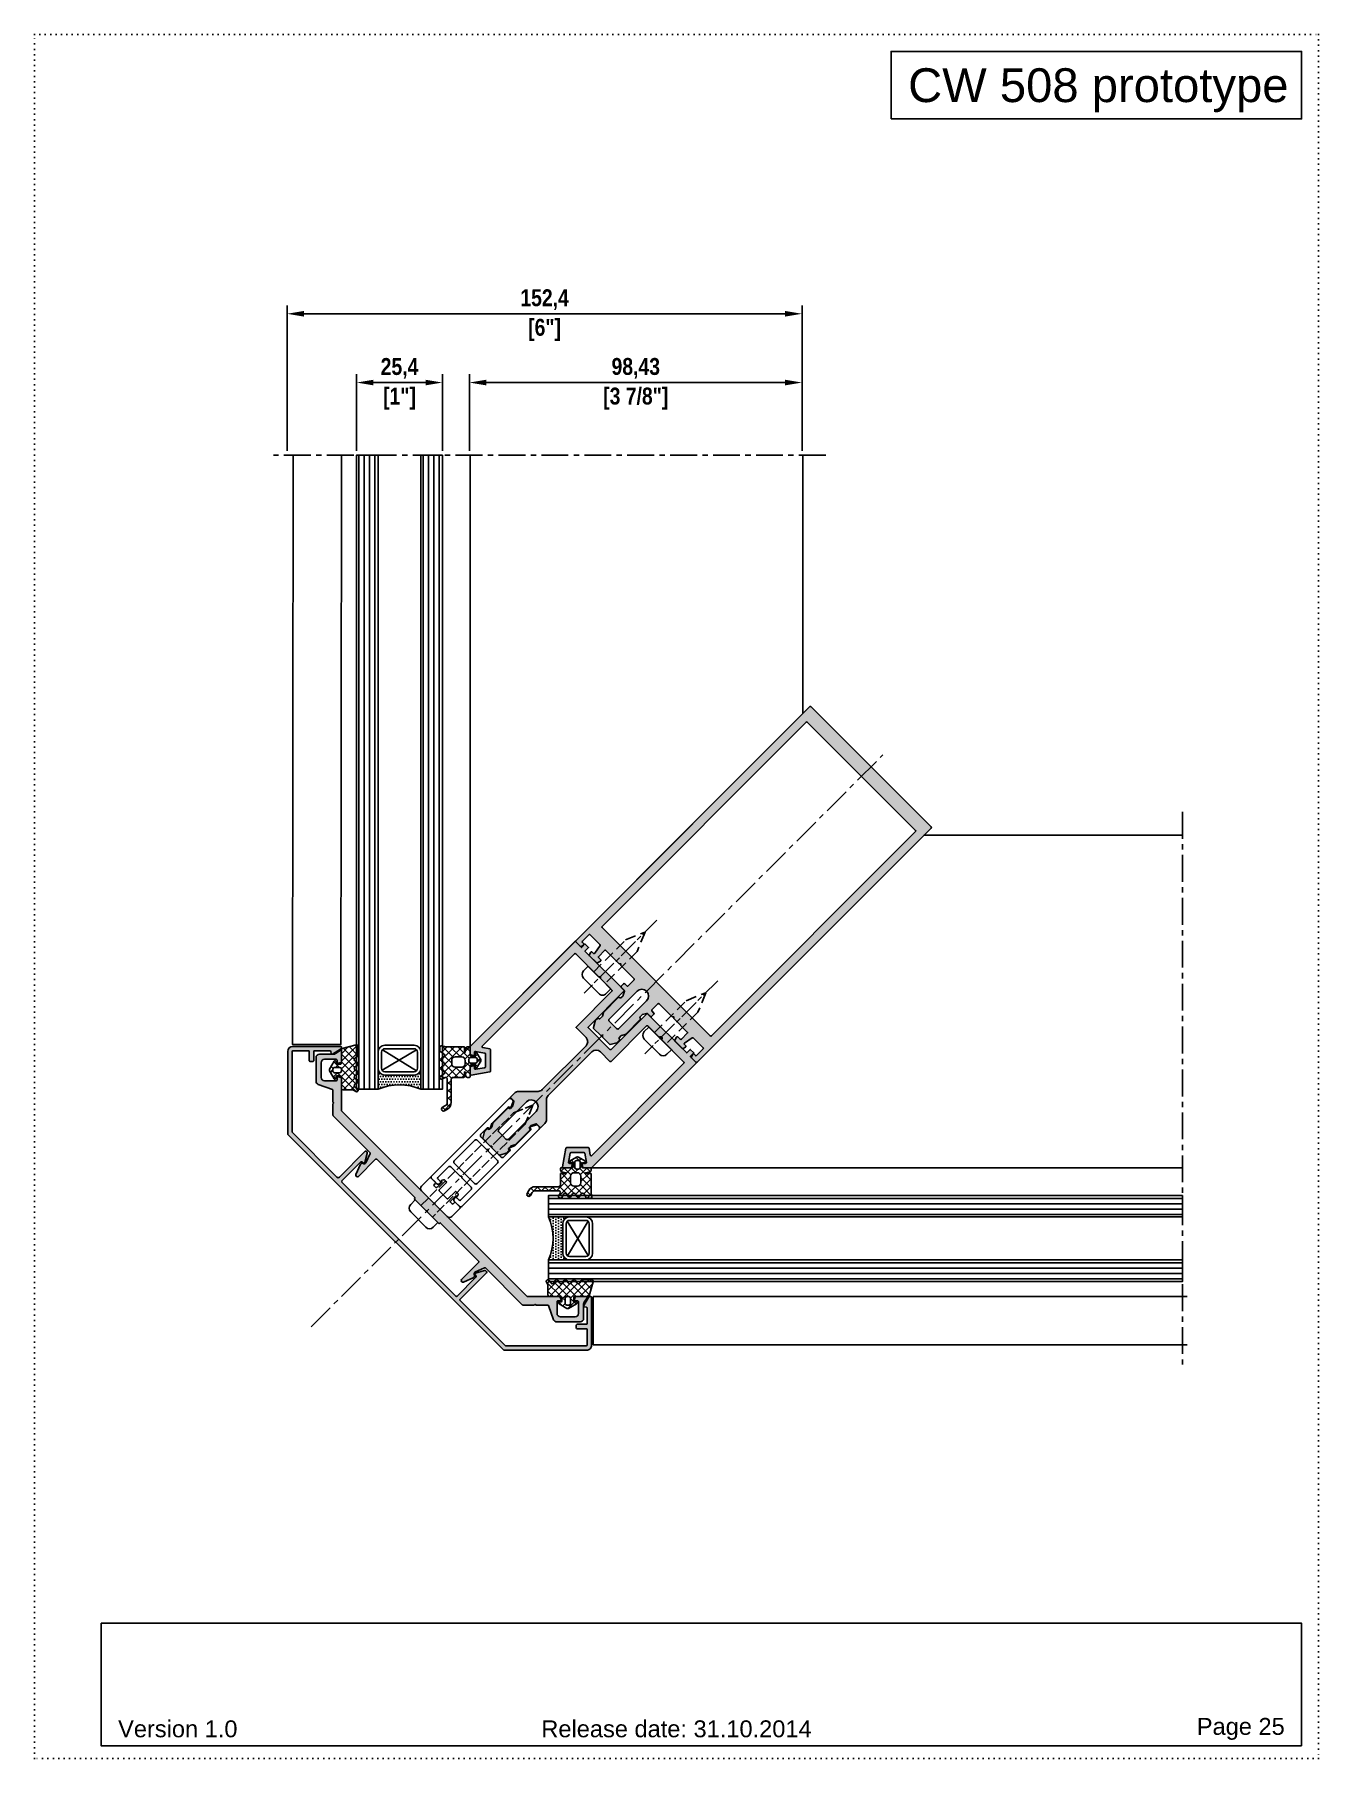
# Model space of a CAD drawing. Header units: millimetres. Extents: x -17234 to -8874, y -2869 to 1211.
# Drawn here: x -12294 to -11914, y -829 to -319 of the extents above; entities that cross this region are included whole.
import ezdxf
from ezdxf.enums import TextEntityAlignment as Align

# ---------------------------------------------------------------- set-up
doc = ezdxf.new("R2010")
doc.units = ezdxf.units.MM
for name, pattern in [('ACAD_ISO07W100', [3, 0, -3]), ('AM_ISO02W050x2', [3.75, 3, -0.75]), ('AM_ISO08W050x2', [9, 6, -0.75, 1.5, -0.75]), ('CENTER', [50.800000000000004, 31.75, -6.35, 6.35, -6.35]), ('DASHED2', [9.524999999999999, 6.35, -3.175])]:
    doc.linetypes.add(name, pattern=pattern)
doc.layers.get('Defpoints').update_dxf_attribs({"linetype": 'ACAD_ISO07W100', "true_color": 0x105689})
doc.layers.add('AM_0', color=7, linetype='Continuous', lineweight=50)
for name, color, linetype in [('Centerline', 6, 'CENTER'), ('Dim', 5, 'Continuous'), ('Gasket EPDM', 32, 'Continuous'), ('Gasket Silicone', 20, 'Continuous'), ('Glass', 4, 'Continuous'), ('Profile', 1, 'Continuous'), ('Profile View', 9, 'Continuous'), ('PVC Spacer', 3, 'Continuous'), ('Screw', 9, 'Continuous'), ('Text', 2, 'Continuous'), ('Thermal Break', 3, 'Continuous')]:
    doc.layers.add(name, color=color, linetype=linetype)
doc.styles.get("Standard").update_dxf_attribs({"font": 'arial.ttf'})
doc.styles.add('TXT', font='techb___.ttf')
doc.dimstyles.new('ISO-25$0', dxfattribs={"dimtxt": 2.5, "dimasz": 2.5, "dimexe": 1.25, "dimexo": 0.625, "dimtad": 1, "dimtxsty": 'TXT', "dimcen": 2.5, "dimclrd": 5, "dimclre": 5, "dimclrt": 2, "dimadec": 0, "dimazin": 0, "dimtfac": 1, "dimtmove": 0, "dimatfit": 3, "dimfxl": 1, "dimarcsym": 0})

msp = doc.modelspace()

# ---------------------------------------------------------------- texts
at = {"layer": 'Text', "color": 1, "ltscale": 0.5}
msp.add_text('CW 508 prototype ', height=10, dxfattribs=at).set_placement((-11919.33055710147, -329.2394429800401), align=Align.TOP_RIGHT)
at = {"layer": 'Text', "color": 1, "ltscale": 0.5, "char_height": 5}
for s, width, insert, attachment_point in [('Version 1.0', 35.05, (-12269.57768838167, -820.4894429800399), 4), ('Release date: 31.10.2014', 79.71575716234652, (-12104.33055710147, -820.4894429800398), 5), ('Page 25', 25.79351978171896, (-11924.33055710147, -820.4894429800398), 6)]:
    msp.add_mtext_dynamic_manual_height_columns(s, width=width, gutter_width=12.5, heights=[0], dxfattribs=dict(at, insert=insert, attachment_point=attachment_point))

# ---------------------------------------------------------------- blocks, each defined once
blk = doc.blocks.new('*D60')
at = {"layer": 'Defpoints', "color": 0, "transparency": 16777216}
for p in [(-12067.17480128941, -422.2065173901216), (-12165.59980128941, -443.661414882935), (-12067.17480128941, -443.6614148829345)]:
    blk.add_point(p, dxfattribs=at)
at = {"layer": 'Dim', "color": 5, "lineweight": -2, "transparency": 16777216}
for p, q in [((-12165.59980128941, -442.411414882935), (-12165.59980128941, -419.7065173901216)), ((-12160.59980128941, -422.2065173901216), (-12072.17480128941, -422.2065173901216)), ((-12067.17480128941, -442.4114148829345), (-12067.17480128941, -419.7065173901216))]:
    blk.add_line(p, q, dxfattribs=at)
at = {"layer": 'Dim', "color": 5, "transparency": 16777216}
for points in [[(-12160.59980128941, -421.3731840567883), (-12160.59980128941, -423.0398507234549), (-12165.59980128941, -422.2065173901216)], [(-12072.17480128941, -421.3731840567883), (-12072.17480128941, -423.0398507234549), (-12067.17480128941, -422.2065173901216)]]:
    blk.add_solid(points, dxfattribs=at)
at = {"layer": 'Dim', "color": 2, "transparency": 16777216, "char_height": 5, "attachment_point": 5, "style": 'TXT'}
for s, insert in [('98,43', (-12116.38730128941, -418.0033010158526)), ('[3 7/8"]', (-12116.38730128941, -426.9543244076655))]:
    blk.add_mtext(s, dxfattribs=dict(at, insert=insert))
blk = doc.blocks.new('*D61')
at = {"layer": 'Defpoints', "color": 0, "transparency": 16777216}
for p in [(-12198.99980128941, -422.206517390121), (-12198.99980128941, -443.6614148829556), (-12173.59980128941, -443.6614148829556)]:
    blk.add_point(p, dxfattribs=at)
at = {"layer": 'Dim', "color": 5, "lineweight": -2, "transparency": 16777216}
for p, q in [((-12198.99980128941, -442.4114148829556), (-12198.99980128941, -419.706517390121)), ((-12178.59980128941, -422.206517390121), (-12193.99980128941, -422.206517390121)), ((-12173.59980128941, -442.4114148829556), (-12173.59980128941, -419.706517390121))]:
    blk.add_line(p, q, dxfattribs=at)
at = {"layer": 'Dim', "color": 5, "transparency": 16777216}
for points in [[(-12193.99980128941, -421.3731840567876), (-12193.99980128941, -423.0398507234543), (-12198.99980128941, -422.206517390121)], [(-12178.59980128941, -421.3731840567876), (-12178.59980128941, -423.0398507234543), (-12173.59980128941, -422.206517390121)]]:
    blk.add_solid(points, dxfattribs=at)
at = {"layer": 'Dim', "color": 2, "transparency": 16777216, "char_height": 5, "attachment_point": 5, "style": 'TXT'}
for s, insert in [('25,4', (-12186.29980128941, -418.0179208988929)), ('[1"]', (-12186.29980128941, -426.9543244076648))]:
    blk.add_mtext(s, dxfattribs=dict(at, insert=insert))
blk = doc.blocks.new('*D62')
at = {"layer": 'Defpoints', "color": 0, "transparency": 16777216}
for p in [(-12067.17480128941, -401.8628622937921), (-12219.57480128941, -443.6614148829354), (-12067.17480128941, -443.6614148829354)]:
    blk.add_point(p, dxfattribs=at)
at = {"layer": 'Dim', "color": 5, "lineweight": -2, "transparency": 16777216}
for p, q in [((-12219.57480128941, -442.4114148829354), (-12219.57480128941, -399.3628622937921)), ((-12214.57480128941, -401.8628622937921), (-12072.17480128941, -401.8628622937921)), ((-12067.17480128941, -442.4114148829354), (-12067.17480128941, -399.3628622937921))]:
    blk.add_line(p, q, dxfattribs=at)
at = {"layer": 'Dim', "color": 5, "transparency": 16777216}
for points in [[(-12214.57480128941, -401.0295289604588), (-12214.57480128941, -402.6961956271255), (-12219.57480128941, -401.8628622937921)], [(-12072.17480128941, -401.0295289604588), (-12072.17480128941, -402.6961956271255), (-12067.17480128941, -401.8628622937921)]]:
    blk.add_solid(points, dxfattribs=at)
at = {"layer": 'Dim', "color": 2, "transparency": 16777216, "char_height": 5, "attachment_point": 5, "style": 'TXT'}
for s, insert in [('152,4', (-12143.37480128941, -397.6742658025641)), ('[6"]', (-12143.37480128941, -406.610669311336))]:
    blk.add_mtext(s, dxfattribs=dict(at, insert=insert))
blk = doc.blocks.new('*U81')
at = {"layer": 'Glass', "ltscale": 0.5}
h = blk.add_hatch(dxfattribs=at)
h.set_pattern_fill('ANSI31', color=5, scale=0.5, angle=45)
h.set_pattern_definition([(90, (0, 112.6028791453946), (-1.5875, 3.33066907387547e-16), [])])
h.paths.add_polyline_path([(0, 187.6028791453946), (6.349999999999909, 187.6028791453946), (6.349999999999909, 0), (0, 0)])
h.paths.add_polyline_path([(25.39999999999986, 0), (19.04999999999995, 0), (19.04999999999995, 187.6028791453946), (25.39999999999986, 187.6028791453946)])
at = {"layer": 'Glass'}
h = blk.add_hatch(dxfattribs=at)
h.set_pattern_fill('DOTS', color=9, scale=0.5)
h.set_pattern_definition([(0, (-1613.788650515187, -1630.791331682484), (0.396875, 0.79375), [0, -0.79375])])
h.paths.add_polyline_path([(17.04999999999995, 4.199999999999999), (8.349999999999909, 4.199999999999999, -0.414213562373095), (6.349999999999909, 6.199999999999998), (6.349999999999909, -1.77635683940025e-15, -0.2058701850370426), (19.04999999999995, -1.77635683940025e-15), (19.04999999999995, 6.199999999999999, -0.4142135623730951)])
at = {"layer": 'Defpoints', "linetype": 'ByBlock', "ltscale": 0.5}
for points in [[(0, 187.6028791453946), (6.349999999999909, 187.6028791453946), (6.349999999999909, 0), (0, 0)], [(25.39999999999986, 0), (19.04999999999995, 0), (19.04999999999995, 187.6028791453946), (25.39999999999986, 187.6028791453946)]]:
    blk.add_lwpolyline(points, close=True, dxfattribs=at)
at = {"layer": 'Glass'}
for points in [[(0, 187.6028791453946), (0, 0), (6.349999999999909, 0), (6.349999999999909, 187.6028791453946)], [(19.04999999999995, 187.6028791453946), (19.04999999999995, 0), (25.39999999999986, 0), (25.39999999999986, 187.6028791453946)]]:
    blk.add_lwpolyline(points, dxfattribs=at)
at = {"layer": 'Glass', "color": 3}
for points in [[(19.04999999999995, 6.199999999999999), (19.04999999999995, 11, 0.4142135623730951), (17.04999999999995, 13), (8.349999999999909, 13, 0.4142135623730951), (6.349999999999909, 11), (6.349999999999909, 6.199999999999999, 0.4142135623730951), (8.349999999999909, 4.199999999999999), (17.04999999999995, 4.199999999999999, 0.4142135623730951)], [(18.04999999999995, 6.199999999999999), (18.04999999999995, 11, 0.414213562373095), (17.04999999999995, 12), (8.349999999999909, 12, 0.414213562373095), (7.349999999999909, 11), (7.349999999999909, 6.199999999999999, 0.414213562373095), (8.349999999999909, 5.199999999999999), (17.04999999999995, 5.199999999999999, 0.414213562373095)]]:
    blk.add_lwpolyline(points, format="xyb", close=True, dxfattribs=at)
at = {"layer": 'Glass', "color": 9}
for points in [[(7.64289321881347, 5.49289321881356), (17.75710678118639, 11.70710678118667)], [(7.64289321881347, 11.70710678118644), (17.86423487550928, 5.619464413231707)]]:
    blk.add_lwpolyline(points, dxfattribs=at)
blk.add_lwpolyline([(6.349999999999909, 0, -0.2058701850370426), (19.04999999999995, 0), (19.04999999999995, 6.199999999999999, -0.4142135623730951), (17.04999999999995, 4.199999999999999), (8.349999999999909, 4.199999999999999, -0.4142135623730951), (6.349999999999909, 6.199999999999998)], format="xyb", close=True, dxfattribs=at)
blk = doc.blocks.new('EGG - 01')
at = {"layer": 'Gasket EPDM', "ltscale": 0.5}
h = blk.add_hatch(dxfattribs=at)
h.set_pattern_fill('ANSI37', color=5, scale=0.5, style=0)
h.set_pattern_definition([(45, (16931.76398021643, 552.2421061978254), (-1.122532015133644, 1.122532015133644), []), (135, (16931.76398021643, 552.2421061978254), (-1.122532015133644, -1.122532015133644), [])])
edge = h.paths.add_edge_path()
edge.add_arc((7.003679740504693, -0.746193317245968), 0.4999999999998441, 299.9999999999973, 420.0000000000027)
edge.add_line((7.253679740504595, -0.3131806153538719), (6.521628932947351, 0.1094691154501106))
edge.add_arc((6.77162893294786, 0.5424818173420363), 0.5000000000000001, 120.0000000000673, 239.9999999999327, ccw=False)
edge.add_line((6.521628932947351, 0.9754945192339619), (7.253679740504595, 1.398144250037944))
edge.add_arc((7.00367974050448, 1.831156951930097), 0.4999999999999998, 300.0000000000152, 419.9999999999848)
edge.add_line((7.253679740504595, 2.26416965382225), (6.521628932947351, 2.686819384626006))
edge.add_arc((6.77162893294786, 3.119832086517931), 0.5000000000000001, 120.0000000000673, 239.9999999999327, ccw=False)
edge.add_line((6.521628932947351, 3.552844788409857), (7.25367974051187, 3.975494519217818))
edge.add_arc((7.00367974051187, 4.408507221110038), 0.5000000000000002, 299.9999999999999, 359.9999999999793)
edge.add_line((7.50367974051187, 4.408507221109858), (7.50367974051187, 7.001122055274095))
edge.add_arc((7.003679740510961, 7.001122055273398), 0.5000000000009095, 7.989553359821821e-11, 105.0000000000745)
edge.add_line((6.874270217958838, 7.484084968418642), (2.688974979217164, 6.362638489112896))
edge.add_arc((2.753679740493602, 6.121157032540927), 0.249999999999921, 105.0000000001964, 180.0000000002782)
edge.add_line((2.503679740493681, 6.121157032539713), (2.503679740493681, 1.999999999999318))
edge.add_arc((2.253679740491407, 2.000000000000682), 0.2500000000022737, 269.99999999968736, 359.99999999968736, ccw=False)
edge.add_line((2.253679740490043, 1.749999999998408), (1.167927419020998, 1.749999999998408))
edge.add_arc((1.167927419020998, 1.999999999998408), 0.25, 180, 270, ccw=False)
edge.add_line((0.9179274190209981, 1.999999999998408), (0.9179274190209981, 2.449999999998681))
edge.add_arc((0.6179274190208797, 2.449999999998458), 0.3000000000001184, 4.257702533584149e-11, 149.9999999999438)
edge.add_line((0.3581197978855926, 2.599999999998772), (-0.9986533347109798, 0.2499999999984084))
edge.add_arc((-0.5656406328201353, -6.821210263296962e-13), 0.4999999999983546, 150.0000000000115, 209.9999999999885)
edge.add_line((-0.9986533347109798, -0.2499999999997726), (0.3581197978855926, -2.600000000001955))
edge.add_arc((0.6179274190208797, -2.450000000001642), 0.3000000000001184, 210.0000000000561, 359.9999999999574)
edge.add_line((0.9179274190209981, -2.450000000001864), (0.9179274190209981, -2.000000000001592))
edge.add_arc((1.167927419020998, -2.000000000001592), 0.25, 90, 180, ccw=False)
edge.add_line((1.167927419020998, -1.750000000001592), (2.253679740490043, -1.750000000001592))
edge.add_arc((2.253679740491748, -2.000000000003524), 0.2500000000019327, 3.3867308957269415e-10, 90.00000000039091, ccw=False)
edge.add_line((2.503679740493681, -2.000000000002046), (2.503679740493681, -5.37645785702091))
edge.add_arc((3.003679740493681, -5.37645785702091), 0.5, 180, 270)
edge.add_line((3.003679740493681, -5.87645785702091), (5.827380753220496, -5.87645785702091))
edge.add_arc((5.827380753220381, -6.37645785702091), 0.5, 59.99999999998482, 89.99999999998693, ccw=False)
edge.add_line((6.077380753220496, -5.943445155128757), (6.753679740504595, -6.333906557489399))
edge.add_arc((7.003679740504595, -5.900893855597587), 0.4999999999996472, 239.9999999999766, 419.9999999999766)
edge.add_line((7.253679740504595, -5.467881153705775), (6.521628932947351, -5.045231422901793))
edge.add_arc((6.77162893294786, -4.612218721009867), 0.5000000000000001, 120.0000000000673, 239.9999999999327, ccw=False)
edge.add_line((6.521628932947351, -4.179206019117942), (7.253679740504595, -3.756556288313959))
edge.add_arc((7.00367974050448, -3.323543586421806), 0.4999999999999998, 300.0000000000152, 419.9999999999848)
edge.add_line((7.253679740504595, -2.890530884529653), (6.521628932947351, -2.467881153725898))
edge.add_arc((6.77162893294786, -2.034868451833972), 0.5000000000000001, 120.0000000000673, 239.9999999999327, ccw=False)
edge.add_line((6.521628932947351, -1.601855749942047), (7.253679740504595, -1.179206019138064))
edge = h.paths.add_edge_path(flags=16)
edge.add_arc((0.4999999999998689, -0.3000018669307739), 0.4999999999998689, 179.999999999985, 270.000000000015)
edge.add_line((0.5, -0.8000018669306428), (2.009099999995669, -0.8000018669288238))
edge.add_arc((2.009099999995215, -0.3000018669283691), 0.5000000000004547, 270.0000000000521, 359.9999999997916)
edge.add_line((2.509099999995669, -0.300001866930188), (2.509099999995669, 0.300001866930188))
edge.add_arc((2.009099999996124, 0.3000018669292785), 0.4999999999995453, 1.042204158022913e-10, 90.00000000005213)
edge.add_line((2.009099999995669, 0.8000018669288238), (0.5, 0.8000018669306428))
edge.add_arc((0.4999999999998689, 0.3000018669307739), 0.4999999999998689, 89.99999999998498, 180.000000000015)
edge.add_line((0, 0.3000018669306428), (0, -0.3000018669306428))
for points in [[(7.253679740504595, -1.179206019138064, 0.5773502691896574), (7.253679740504595, -0.3131806153538719), (6.521628932947351, 0.1094691154501106, -0.5773502691888426), (6.521628932947351, 0.9754945192339619), (7.253679740504595, 1.398144250037944, 0.577350269189449), (7.253679740504595, 2.26416965382225), (6.521628932947351, 2.686819384626006, -0.5773502691888426), (6.521628932947351, 3.552844788409857), (7.25367974051187, 3.975494519217818, 0.2679491924310263), (7.50367974051187, 4.408507221109858), (7.50367974051187, 7.001122055274095, 0.4931454260312742), (6.874270217958838, 7.484084968418642), (2.688974979217164, 6.362638489112896, 0.3394542588637746), (2.503679740493681, 6.121157032539713), (2.503679740493681, 1.999999999999318, -0.414213562373095), (2.253679740490043, 1.749999999998408), (1.167927419020998, 1.749999999998408, -0.4142135623730951), (0.9179274190209981, 1.999999999998408), (0.9179274190209981, 2.449999999998681, 0.7673269879782757), (0.3581197978855926, 2.599999999998772), (-0.9986533347109798, 0.2499999999984084, 0.2679491924310153), (-0.9986533347109798, -0.2499999999997726), (0.3581197978855926, -2.600000000001955, 0.7673269879782757), (0.9179274190209981, -2.450000000001864), (0.9179274190209981, -2.000000000001592, -0.4142135623730951), (1.167927419020998, -1.750000000001592), (2.253679740490043, -1.750000000001592, -0.4142135623733614), (2.503679740493681, -2.000000000002046), (2.503679740493681, -5.37645785702091, 0.414213562373095), (3.003679740493681, -5.87645785702091), (5.827380753220496, -5.87645785702091, -0.1316524975874049), (6.077380753220496, -5.943445155128757), (6.753679740504595, -6.333906557489399, 1), (7.253679740504595, -5.467881153705775), (6.521628932947351, -5.045231422901793, -0.5773502691888426), (6.521628932947351, -4.179206019117942), (7.253679740504595, -3.756556288313959, 0.577350269189449), (7.253679740504595, -2.890530884529653), (6.521628932947351, -2.467881153725898, -0.5773502691888426), (6.521628932947351, -1.601855749942047)], [(0, -0.3000018669306428, 0.4142135623732486), (0.5, -0.8000018669306428), (2.009099999995669, -0.8000018669288238, 0.4142135623717632), (2.509099999995669, -0.300001866930188), (2.509099999995669, 0.300001866930188, 0.4142135623728287), (2.009099999995669, 0.8000018669288238), (0.5, 0.8000018669306428, 0.4142135623732486), (0, 0.3000018669306428)]]:
    blk.add_lwpolyline(points, format="xyb", close=True, dxfattribs=at)
blk = doc.blocks.new('GG - 01')
at = {"layer": 'Gasket EPDM', "ltscale": 0.5}
h = blk.add_hatch(dxfattribs=at)
h.set_pattern_fill('ANSI37', color=5, scale=0.5, style=0)
h.set_pattern_definition([(45, (16923.13597728441, 487.5036104391235), (-1.122532015133644, 1.122532015133644), []), (135, (16923.13597728441, 487.5036104391235), (-1.122532015133644, -1.122532015133644), [])])
edge = h.paths.add_edge_path(flags=16)
edge.add_arc((-2.456698961395585, -4.827477994350676), 0.999999999999698, -90.00000000001728, 1.7280399333685637e-11, ccw=False)
edge.add_line((-2.456698961395887, -5.827477994350375), (-4.465798961398832, -5.827477994349238))
edge.add_arc((-4.465798961398537, -4.827477994348943), 1.000000000000295, 180.0000000000169, 269.9999999999831, ccw=False)
edge.add_line((-5.465798961398832, -4.827477994349238), (-5.465798961398832, -3.800001866927573))
edge.add_arc((-4.465798961398537, -3.800001866927868), 1.000000000000295, 90.00000000001688, 179.9999999999831, ccw=False)
edge.add_line((-4.465798961398832, -2.800001866927573), (-2.456698961395887, -2.800001866926436))
edge.add_arc((-2.456698961395585, -3.800001866926134), 0.999999999999698, -1.7280399333685637e-11, 90.00000000001728, ccw=False)
edge.add_line((-1.456698961395887, -3.800001866926436), (-1.456698961395887, -4.827477994350375))
edge = h.paths.add_edge_path()
edge.add_arc((-8.000000000000213, -7.458536453019235), 0.4999999999999999, 300.0000000000282, 419.9999999999718)
edge.add_line((-7.75, -7.025523751127139), (-8.482050807557243, -6.602874020323156))
edge.add_arc((-8.232050807556735, -6.169861318431231), 0.4999999999999997, 120.00000000006719, 239.9999999999328, ccw=False)
edge.add_line((-8.482050807557243, -5.736848616539305), (-7.75, -5.314198885735323))
edge.add_arc((-8.000000000000115, -4.88118618384317), 0.5000000000000003, 300.0000000000152, 419.9999999999848)
edge.add_line((-7.75, -4.448173481951017), (-8.482050807557243, -4.025523751147261))
edge.add_arc((-8.232050807556735, -3.592511049255336), 0.4999999999999997, 120.00000000006719, 239.9999999999328, ccw=False)
edge.add_line((-8.482050807557243, -3.15949834736341), (-7.75, -2.736848616559428))
edge.add_arc((-8.00000000000031, -2.303835914667388), 0.4999999999999996, 300.0000000000412, 419.9999999999588)
edge.add_line((-7.75, -1.870823212775349), (-8.874999999989086, -1.221304159940132))
edge.add_arc((-8.749999999989212, -1.004797808994095), 0.249999999999874, 180.0000000006814, 240.0000000000167, ccw=False)
edge.add_line((-8.999999999989086, -1.004797808997068), (-9, 0.0003111022266466534))
edge.add_arc((-8.499999999999089, 0.0003111022268556529), 0.5000000000009113, 74.99999999992588, 179.9999999999197, ccw=False)
edge.add_line((-8.370590477446967, 0.4832740153721033), (-7.531791636873095, 0.2585185434287496))
edge.add_arc((-7.467086875598413, 0.4999999999906641), 0.2499999999897547, 254.999999999596, 269.9999999995868)
edge.add_line((-7.467086875600216, 0.2500000000009095), (-1.90517973669921, 0.2500000000009095))
edge.add_arc((-1.90517973669921, 9.09508579560736e-13), 0.25, 0, 90, ccw=False)
edge.add_line((-1.65517973669921, 9.094947017729282e-13), (-1.65517973669921, -1.355333104784677))
edge.add_arc((-1.555179736698301, -1.355333104786262), 0.1000000000009096, 179.9999999990918, 350.0000000009825)
edge.add_line((-1.456698961395887, -1.372697922551424), (-1.24342759702995, -0.16317591116524))
edge.add_arc((-0.7510237205223182, -0.2500000000009916), 0.500000000001901, 89.99999999980389, 169.9999999997724, ccw=False)
edge.add_line((-0.7510237205206067, 0.2500000000009095), (-0.249999999992724, 0.2500000000009095))
edge.add_arc((-0.2499999999972147, 3.694822225952521e-12), 0.2499999999972147, -8.46796410769457e-10, 89.9999999989708, ccw=False)
edge.add_line((0, 0), (0, -2.248338335070002))
edge.add_arc((0.25, -2.248338335070002), 0.25, 180, 270)
edge.add_line((0.25, -2.498338335070002), (1.202190357260406, -2.498338335070002))
edge.add_arc((1.203502841082234, -2.240432973307411), 0.2579087013647964, 269.7084235318334, 358.243507031785)
edge.add_line((1.461290357256075, -2.248338335070002), (1.461290357256075, -1.79833833506973))
edge.add_arc((1.761290357258013, -1.79833833507044), 0.3000000000019374, 29.99999999996311, 179.9999999998644, ccw=False)
edge.add_line((2.021097978395119, -1.648338335069639), (3.119023930419644, -3.550001866927232))
edge.add_arc((2.686011228527425, -3.800001866927232), 0.4999999999999999, -30.000000000000114, 30.000000000000114, ccw=False)
edge.add_line((3.119023930419644, -4.050001866927232), (2.021097978395119, -5.951665398784371))
edge.add_arc((1.761290357258013, -5.80166539878357), 0.3000000000019375, 180.0000000001357, 330.0000000000369, ccw=False)
edge.add_line((1.461290357256075, -5.80166539878428), (1.461290357256075, -5.351665398784007))
edge.add_arc((1.203502841082234, -5.359570760546599), 0.2579087013647965, 1.756492968214997, 90.29157646816661)
edge.add_line((1.202190357260406, -5.101665398784007), (0.25, -5.101665398784007))
edge.add_arc((0.25, -5.351665398784007), 0.25, 90, 180)
edge.add_line((0, -5.351665398784007), (7.275957614183426e-12, -8.627476127416458))
edge.add_arc((-0.2499999999935199, -8.627476127416458), 0.2500000000007958, -89.99999999981759, 0, ccw=False)
edge.add_line((-0.249999999992724, -8.877476127417253), (-0.7510237205206067, -8.877476127417253))
edge.add_arc((-0.7510237205223182, -8.377476127415353), 0.5000000000019007, 190.0000000002276, 270.0000000001961, ccw=False)
edge.add_line((-1.24342759702995, -8.464300216251104), (-1.456698961395887, -7.25477820486492))
edge.add_arc((-1.555179736698301, -7.272143022630082), 0.1000000000009094, 9.999999999017358, 180.0000000009084)
edge.add_line((-1.65517973669921, -7.272143022631667), (-1.65517973669921, -8.627476127417253))
edge.add_arc((-1.90517973669921, -8.627476127417253), 0.25, -90, 0, ccw=False)
edge.add_line((-1.90517973669921, -8.877476127417253), (-5.099999999987631, -8.877476127417253))
edge.add_arc((-5.099999999987631, -9.377476127417253), 0.5, 90, 180.000000000013)
edge.add_line((-5.599999999987631, -9.377476127417367), (-5.599999999983993, -16.30817414006583))
edge.add_arc((-7.799999999985766, -16.30817414006576), 2.200000000001773, 300.0000000000704, 359.99999999999824, ccw=False)
edge.add_line((-6.699999999982538, -18.21343002839171), (-7.576738509371353, -18.71961524279709))
edge.add_arc((-7.876738509374263, -18.20000000052278), 0.6000000000046156, 120.0000000000664, 300.00000000006645, ccw=False)
edge.add_line((-8.176738509377174, -17.68038475824847), (-7.299999999995634, -17.17419954384854))
edge.add_arc((-7.799999999995978, -16.30817414006391), 1.000000000000343, 300.0000000000114, 359.999999999942)
edge.add_line((-6.799999999995634, -16.30817414006492), (-6.799999999995634, -9.377476127417594))
edge.add_arc((-7.299999999995634, -9.377476127417253), 0.5, 359.9999999999609, 450)
edge.add_line((-7.299999999995634, -8.877476127417253), (-7.323701012715901, -8.877476127417253))
edge.add_arc((-7.323701012715786, -9.377476127417253), 0.5, 90.00000000001312, 120.0000000000152)
edge.add_line((-7.573701012715901, -8.9444634255251), (-8.25, -9.334924827885743))
edge.add_arc((-8.499999999998181, -8.901912125993249), 0.4999999999993284, 119.99999999980369, 299.9999999998037, ccw=False)
edge.add_line((-8.749999999996362, -8.468899424100755), (-7.75, -7.891549154911331))
edge = h.paths.add_edge_path(flags=16)
edge.add_arc((1.620370595716071, -4.100003733857324), 0.499999999999869, -90.00000000001512, 1.5120349416974932e-11, ccw=False)
edge.add_line((1.62037059571594, -4.600003733857193), (0.1112705957129947, -4.600003733855374))
edge.add_arc((0.1112705957134494, -4.100003733854919), 0.5000000000004547, 180.0000000002084, 269.9999999999479, ccw=False)
edge.add_line((-0.3887294042870053, -4.100003733856738), (-0.3887294042870053, -3.499999999996362))
edge.add_arc((0.1112705957125399, -3.499999999997272), 0.4999999999995453, 89.99999999994787, 179.9999999998958, ccw=False)
edge.add_line((0.1112705957129947, -2.999999999997726), (1.62037059571594, -2.999999999995907))
edge.add_arc((1.620370595716071, -3.499999999995776), 0.499999999999869, -1.5006662579253316e-11, 90.000000000015, ccw=False)
edge.add_line((2.12037059571594, -3.499999999995907), (2.12037059571594, -4.100003733857193))
blk.add_lwpolyline([(-7.75, -7.891549154911331, 0.5773502691892974), (-7.75, -7.025523751127139), (-8.482050807557243, -6.602874020323156, -0.5773502691888426), (-8.482050807557243, -5.736848616539305), (-7.75, -5.314198885735323, 0.577350269189449), (-7.75, -4.448173481951017), (-8.482050807557243, -4.025523751147261, -0.5773502691888426), (-8.482050807557243, -3.15949834736341), (-7.75, -2.736848616559428, 0.5773502691891458), (-7.75, -1.870823212775349), (-8.874999999989086, -1.221304159940132, -0.2679491924280138), (-8.999999999989086, -1.004797808997068), (-9, 0.0003111022266466534), (-9, 0.0003111022275561481, -0.4931454260312705), (-8.370590477446967, 0.4832740153721033), (-7.531791636873095, 0.2585185434287496, 0.06554346281519802), (-7.467086875600216, 0.2500000000009095), (-1.90517973669921, 0.2500000000009095, -0.4142135623730951), (-1.65517973669921, 9.094947017729282e-13), (-1.65517973669921, -1.355333104784677, 0.9163311740325999), (-1.456698961395887, -1.372697922551424), (-1.24342759702995, -0.16317591116524, -0.3639702342660466), (-0.7510237205206067, 0.2500000000009095), (-0.249999999992724, 0.2500000000009095, -0.4142135623721627), (0, 0), (0, -2.248338335070002, 0.4142135623730951), (0.25, -2.498338335070002), (1.202190357260406, -2.498338335070002, 0.4067446540325116), (1.461290357256075, -2.248338335070002), (1.461290357256075, -1.79833833506973, -0.7673269879782757), (2.021097978395119, -1.648338335069639), (3.119023930419644, -3.550001866927232, -0.2679491924311227), (3.119023930419644, -4.050001866927232), (2.021097978395119, -5.951665398784371, -0.7673269879782757), (1.461290357256075, -5.80166539878428), (1.461290357256075, -5.351665398784007, 0.4067446540325116), (1.202190357260406, -5.101665398784007), (0.25, -5.101665398784007, 0.4142135623730951), (0, -5.351665398784007), (7.275957614183426e-12, -8.627476127416458, -0.4142135623721627), (-0.249999999992724, -8.877476127417253), (-0.7510237205206067, -8.877476127417253, -0.3639702342660466), (-1.24342759702995, -8.464300216251104), (-1.456698961395887, -7.25477820486492, 0.9163311740325999), (-1.65517973669921, -7.272143022631667), (-1.65517973669921, -8.627476127417253, -0.4142135623730951), (-1.90517973669921, -8.877476127417253), (-5.099999999987631, -8.877476127417253, 0.4142135623731616), (-5.599999999987631, -9.377476127417367), (-5.599999999983993, -16.30817414006583, -0.2679491924307854), (-6.699999999982538, -18.21343002839171), (-7.576738509371353, -18.71961524279709, -0.9999999999999997), (-8.176738509377174, -17.68038475824847), (-7.299999999995634, -17.17419954384854, 0.2679491924307981), (-6.799999999995634, -16.30817414006492), (-6.799999999995634, -9.377476127417594, 0.4142135623732949), (-7.299999999995634, -8.877476127417253), (-7.323701012715901, -8.877476127417253, 0.1316524975874049), (-7.573701012715901, -8.9444634255251), (-8.25, -9.334924827885743, -1), (-8.749999999996362, -8.468899424100755), (-8.749999999996362, -8.468899424100755), (-7.75, -7.891549154911331, 0.2679491924311227)], format="xyb", dxfattribs=at)
for points in [[(-1.456698961395887, -4.827477994350375, -0.4142135623732719), (-2.456698961395887, -5.827477994350375), (-4.465798961398832, -5.827477994349238, -0.4142135623729226), (-5.465798961398832, -4.827477994349238), (-5.465798961398832, -3.800001866927573, -0.4142135623729225), (-4.465798961398832, -2.800001866927573), (-2.456698961395887, -2.800001866926436, -0.4142135623732719), (-1.456698961395887, -3.800001866926436)], [(2.12037059571594, -4.100003733857193, -0.4142135623732486), (1.62037059571594, -4.600003733857193), (0.1112705957129947, -4.600003733855374, -0.4142135623717632), (-0.3887294042870053, -4.100003733856738), (-0.3887294042870053, -3.499999999996362, -0.4142135623728287), (0.1112705957129947, -2.999999999997726), (1.62037059571594, -2.999999999995907, -0.4142135623732486), (2.12037059571594, -3.499999999995907)]]:
    blk.add_lwpolyline(points, format="xyb", close=True, dxfattribs=at)

# ---------------------------------------------------------------- dimensions: what is measured, and where the dimension line sits
at = {"layer": 'Dim'}
for base, p1, p2, picture, middle in [((-12067.17480128941, -401.8628622937921), (-12219.57480128941, -443.6614148829354), (-12067.17480128941, -443.6614148829354), '*D62', (-12143.37480128941, -401.8628622937921)), ((-12198.99980128941, -422.206517390121), (-12173.59980128941, -443.6614148829556), (-12198.99980128941, -443.6614148829556), '*D61', (-12186.29980128941, -422.206517390121)), ((-12067.17480128941, -422.2065173901216), (-12165.59980128941, -443.661414882935), (-12067.17480128941, -443.6614148829345), '*D60', (-12116.38730128941, -422.2065173901216))]:
    dim = msp.add_linear_dim(base=base, p1=p1, p2=p2, dimstyle='ISO-25$0', override={"dimscale": 2, "dimpost": '\\X'}, dxfattribs=at)
    dim.commit()
    dim.dimension.update_dxf_attribs({"geometry": picture, "text_midpoint": middle})

# ---------------------------------------------------------------- hatches: boundary and pattern name
at = {"layer": 'Gasket Silicone', "ltscale": 0.5}
h = msp.add_hatch(color=1, dxfattribs=at)
h.dxf.hatch_style = 1
edge = h.paths.add_edge_path(flags=16)
edge.add_arc((-12114.60082321324, -603.6867058804928), 2.003366125820568, 315.6626206665484, 494.485837930205)
edge.add_line((-12116.00464785929, -602.2574570577722), (-12124.20625639233, -610.4637119346203))
edge.add_arc((-12123.85270300174, -610.8172653252145), 0.5000000000000844, 134.9999999998526, 224.9999999998526)
edge.add_line((-12124.20625639233, -611.170818715807), (-12123.14559622045, -612.2314788876843))
edge.add_line((-12123.14559622045, -612.2314788876843), (-12122.08493604868, -613.2921390594652))
edge.add_arc((-12121.73138265808, -612.9385856688718), 0.4999999999994413, 225.0000000000737, 315.0000000000737)
edge.add_line((-12121.37782926749, -613.2921390594652), (-12113.16794175455, -605.0868225040026))
edge = h.paths.add_edge_path()
edge.add_line((-12127.7064857707, -593.8497615867215), (-12126.8099261326, -593.3321083055831))
edge.add_arc((-12126.93493053953, -593.1156044990379), 0.2500000000006402, 300.0011662471485, 404.9999694740357)
edge.add_line((-12126.75815375005, -592.9388278979237), (-12127.36171726747, -592.3352637373624))
edge.add_arc((-12127.184940478, -592.1584871362478), 0.2499999999983091, 180.000000000469, 224.9999694746989, ccw=False)
edge.add_arc((-12127.18494047799, -592.1584871362513), 0.25, 134.9999999997605, 179.9999999996613, ccw=False)
edge.add_line((-12127.36171717329, -591.9817104409536), (-12125.59395022031, -590.213943487977))
edge.add_arc((-12125.41717352502, -590.3907201832745), 0.25000000000165, 44.999999999926274, 135.0000000000737, ccw=False)
edge.add_line((-12125.24039682972, -590.2139434879788), (-12121.29199477129, -594.1623455464265))
edge.add_line((-12121.29199477129, -594.1623455464265), (-12120.79199477129, -594.1623455464247))
edge.add_line((-12120.79199477129, -594.1623455464247), (-12120.7919947713, -594.6623455365258))
edge.add_arc((-12120.61517625201, -594.4856106578325), 0.2500000122216219, 224.9864454615602, 224.9999997643051)
edge.add_line((-12120.79195295668, -594.6623873610439), (-12116.89653945197, -598.5578008657482))
edge.add_arc((-12117.07331614727, -598.7345775610444), 0.2499999999993991, -44.99999999941048, 45, ccw=False)
edge.add_line((-12116.89653945197, -598.9113542563388), (-12118.66430640491, -600.6791212093245))
edge.add_arc((-12118.84108310021, -600.5023445140315), 0.2499999999997206, 225.0000000003685, 315.00000000110543, ccw=False)
edge.add_line((-12119.01785979551, -600.6791212093282), (-12119.61890055952, -600.0780804453149))
edge.add_arc((-12119.79567725482, -600.2548571406102), 0.249999999998756, 44.99999999985261, 134.9999999998526)
edge.add_line((-12119.97245395011, -600.078080445313), (-12120.6795607313, -600.7851872264997))
edge.add_arc((-12120.502784036, -600.9619639217977), 0.2500000000019715, 135, 224.9999999994104)
edge.add_line((-12120.6795607313, -601.138740617094), (-12119.80380141683, -602.0144999315704))
edge.add_arc((-12119.98057811212, -602.1912766268681), 0.2500000000004441, -14.999999999841577, 45.00000000023948, ccw=False)
edge.add_line((-12119.73909665555, -602.2559813881431), (-12120.06460140523, -603.4707816520691))
edge.add_arc((-12120.3060828618, -603.4060768907912), 0.2499999999993004, 314.99999999946573, 344.9999999993961, ccw=False)
edge.add_line((-12120.12930616651, -603.5828535860888), (-12120.75706901802, -604.2106164376015))
edge.add_arc((-12120.93384571332, -604.0338397423044), 0.2500000000000422, 224.9999999998526, 314.99999999985266, ccw=False)
edge.add_line((-12121.11062240861, -604.2106164376015), (-12121.19359261325, -604.1276462329675))
edge.add_arc((-12121.37036930854, -604.3044229282638), 0.2499999999993991, 45, 135)
edge.add_line((-12121.54714600384, -604.1276462329675), (-12125.87679557313, -608.4572958022542))
edge.add_arc((-12125.70001887783, -608.6340724975526), 0.2500000000009265, 134.99999999965, 164.9999999997557)
edge.add_line((-12125.9415003344, -608.5693677362757), (-12126.22638260775, -609.6325628545889))
edge.add_arc((-12126.46786406432, -609.5678580933134), 0.2499999999933821, 314.99999999957623, 344.9999999996261, ccw=False)
edge.add_line((-12126.29108736903, -609.7446347886067), (-12126.91885022054, -610.3723976401194))
edge.add_arc((-12127.09562691584, -610.1956209448223), 0.2500000000026146, 225.0000000004422, 315.0000000004422, ccw=False)
edge.add_line((-12127.27240361113, -610.3723976401212), (-12127.34311428925, -610.301686962002))
edge.add_arc((-12127.51989098455, -610.4784636572982), 0.2499999999993991, 45, 135)
edge.add_line((-12127.69666767985, -610.301686962002), (-12128.35210177662, -610.9571210587743))
edge.add_arc((-12128.17532508132, -611.1338977540693), 0.249999999999801, 135.0000000004974, 165.0000000005107)
edge.add_line((-12128.41680653789, -611.0691929927958), (-12128.93444462803, -613.0010446451212))
edge.add_arc((-12128.69296317146, -613.0657494063939), 0.2499999999997039, 165.0000000006617, 225.0000000000184)
edge.add_line((-12128.86973986675, -613.2425261016903), (-12126.76319167611, -615.3490742923419))
edge.add_line((-12126.76319167611, -615.3490742923419), (-12126.26319167611, -615.3490742923474))
edge.add_line((-12126.26319167611, -615.3490742923474), (-12126.26319167611, -615.8490742923474))
edge.add_line((-12126.26319167611, -615.8490742923474), (-12124.15664348546, -617.9556224829863))
edge.add_arc((-12123.97986679016, -617.7788457876906), 0.2499999999990775, 224.9999999999263, 284.9999999994983)
edge.add_line((-12123.91516202889, -618.020327244261), (-12121.98331112481, -617.5026898592874))
edge.add_arc((-12122.04801582723, -617.2612083869416), 0.2500000000025712, 284.9999860347394, 314.9999999998894)
edge.add_line((-12121.87123913193, -617.4379850822403), (-12121.21344598365, -616.7801919339614))
edge.add_arc((-12121.39022267895, -616.6034152386652), 0.2499999999993991, 315, 404.9999999999999)
edge.add_line((-12121.21344598365, -616.426638543369), (-12121.28415666177, -616.3559278652498))
edge.add_arc((-12121.10737996648, -616.1791511699536), 0.2499999999993991, 135, 225, ccw=False)
edge.add_line((-12121.28415666177, -616.0023744746574), (-12120.65875217221, -615.3769699850997))
edge.add_arc((-12120.48197547692, -615.5537466803934), 0.2499999999976306, 105.00000000031719, 135.0000000004054, ccw=False)
edge.add_line((-12120.54668023819, -615.3122652238231), (-12119.48348512014, -615.0273829505437))
edge.add_arc((-12119.54818988141, -614.7859014939678), 0.2500000000028081, 284.9999999991747, 314.9999999991894)
edge.add_line((-12119.37141318611, -614.962678189269), (-12115.04176361683, -610.6330286199824))
edge.add_arc((-12115.21854031212, -610.4562519246853), 0.2500000000000422, 314.9999999998526, 405.0000000001474)
edge.add_line((-12115.04176361683, -610.2794752293881), (-12115.12473382137, -610.1965050248469))
edge.add_arc((-12114.94795712607, -610.0197283295507), 0.2499999999993991, 135, 225, ccw=False)
edge.add_line((-12115.12473382137, -609.8429516342545), (-12114.49697096986, -609.2151887827418))
edge.add_arc((-12114.32019427456, -609.3919654780391), 0.2500000000014088, 105.00000000010809, 135.000000000129, ccw=False)
edge.add_line((-12114.38489903583, -609.1504840214653), (-12113.17009877191, -608.8249792717812))
edge.add_arc((-12113.10539401063, -609.0664607283518), 0.2499999999985885, 45.00000000023948, 105.000000000297, ccw=False)
edge.add_line((-12112.92861731534, -608.8896840330559), (-12112.05285800084, -609.7654433475524))
edge.add_arc((-12111.87608130555, -609.5886666522553), 0.2500000000013284, 224.9999999998526, 314.9999999998526)
edge.add_line((-12111.69930461025, -609.7654433475524), (-12110.99219782906, -609.0583365663657))
edge.add_arc((-12111.16897452436, -608.8815598710695), 0.2499999999993991, 315, 404.9999999999999)
edge.add_line((-12110.99219782906, -608.7047831757733), (-12111.59323859309, -608.1037424117436))
edge.add_arc((-12111.41646189779, -607.9269657164456), 0.2500000000006853, 134.9999999997052, 225.0000000002948, ccw=False)
edge.add_line((-12111.59323859309, -607.7501890211475), (-12109.82547164009, -605.9824220682036))
edge.add_arc((-12109.6486949448, -606.1591987635023), 0.2499999999998814, 45.00000000011062, 134.9999999992999, ccw=False)
edge.add_line((-12109.4719182495, -605.9824220682054), (-12105.57650474479, -609.8778355729115))
edge.add_arc((-12105.399707145, -609.7010798491979), 0.2499999543153723, 224.9932136897858, 225.0067663710433)
edge.add_line((-12105.57646293024, -609.877877387478), (-12105.07646293024, -609.8778773874761))
edge.add_line((-12105.07646293024, -609.8778773874761), (-12105.07646293025, -610.3778773874561))
edge.add_line((-12105.07646293025, -610.3778773874561), (-12101.12806087174, -614.3262794459657))
edge.add_arc((-12101.30483756704, -614.5030561412628), 0.2500000000000422, -45.000000000147395, 45.000000000147395, ccw=False)
edge.add_line((-12101.12806087174, -614.67983283656), (-12102.89582782471, -616.4475997895312))
edge.add_arc((-12103.07260452001, -616.2708230942349), 0.2499999999994795, 225.0000000000184, 314.9999999999816, ccw=False)
edge.add_line((-12103.2493812153, -616.4475997895312), (-12103.92367122499, -615.7733107883229))
edge.add_arc((-12104.10044778809, -615.9500876158135), 0.2499999999989867, 45.00004284614081, 149.9999748321882)
edge.add_line((-12104.31695408413, -615.8250875207101), (-12104.83459213811, -616.7216620206287))
edge.add_arc((-12104.61808584207, -616.8466621157315), 0.2499999999976377, 149.9999748318841, 187.5000000001918)
edge.add_arc((-12104.61808584208, -616.8466621157326), 0.2499999999955888, 187.5000000000137, 225.0000000009212)
edge.add_line((-12104.79486253737, -617.023438811029), (-12102.65849404784, -619.1598073005522))
edge.add_arc((-12102.48171735255, -618.9830306052542), 0.2500000000006853, 225.0000000002948, 300.0000000003192)
edge.add_line((-12102.35671735255, -619.1995369562006), (-12101.63945697481, -618.7854264840367))
edge.add_arc((-12101.76445697481, -618.5689201330897), 0.2500000000008081, 299.9999999998931, 404.9999999997605)
edge.add_line((-12101.58768027952, -618.3921434377932), (-12101.97658900917, -618.0032347081411))
edge.add_arc((-12101.79981231387, -617.8264580128443), 0.249999999999801, 124.999999999864, 225.0000000000921, ccw=False)
edge.add_line((-12101.94320642296, -617.6216700017718), (-12099.69737670359, -616.0491231027369))
edge.add_arc((-12099.5539825945, -616.2539111138084), 0.2500000000001428, 45.000000000331625, 125.00000000034001, ccw=False)
edge.add_line((-12099.37720589921, -616.077134418512), (-12096.46115347568, -618.9931868420441))
edge.add_arc((-12096.63793017097, -619.1699635373403), 0.2499999999993991, -44.999999999999886, 45, ccw=False)
edge.add_line((-12096.46115347568, -619.3467402326365), (-12098.37034178488, -621.2559285418344))
edge.add_arc((-12098.54711848017, -621.0791518465368), 0.2500000000003638, 225.0000000002211, 314.99999999977894, ccw=False)
edge.add_line((-12098.72389517547, -621.2559285418344), (-12099.11280390513, -620.8670198121832))
edge.add_arc((-12099.28958060042, -621.0437965074818), 0.2500000000010872, 45.0000000003869, 150.0000000001858)
edge.add_line((-12099.50608695137, -620.9187965074831), (-12099.92019742353, -621.6360568852184))
edge.add_arc((-12099.70369107258, -621.7610568852182), 0.2500000000009898, 150.0000000001911, 224.9999999997421)
edge.add_line((-12099.88046776788, -621.9378335805146), (-12098.58247381924, -623.2358275291596))
edge.add_arc((-12098.40569712394, -623.059050833862), 0.2500000000003638, 225.0000000002211, 315.0000000002211)
edge.add_line((-12098.22892042864, -623.2358275291587), (-12028.98548888095, -553.9923959814674))
edge.add_arc((-12029.16226557625, -553.8156192861712), 0.2499999999993991, 315, 404.9999999999999)
edge.add_line((-12028.98548888095, -553.638842590875), (-12064.55295997463, -518.0713714971913))
edge.add_arc((-12064.72973666993, -518.2481481924884), 0.2500000000013284, 44.99999999985261, 134.9999999998526)
edge.add_line((-12064.90651336523, -518.0713714971913), (-12134.14994491292, -587.3148030448825))
edge.add_arc((-12133.97316821762, -587.4915797401787), 0.2499999999993991, 135, 225)
edge.add_line((-12134.14994491292, -587.668356435475), (-12132.85195096427, -588.9663503841217))
edge.add_arc((-12132.67517426898, -588.7895736888248), 0.2500000000011676, 224.9999999998158, 299.9999999997758)
edge.add_line((-12132.55017426898, -589.0060800397729), (-12131.83291389124, -588.591969567609))
edge.add_arc((-12131.95791389124, -588.3754632166621), 0.2500000000007097, 299.9999999999061, 404.9999999991894)
edge.add_line((-12131.78113719594, -588.1986865213672), (-12132.1700459256, -587.8097777917097))
edge.add_arc((-12131.9932692303, -587.6330010964144), 0.2500000000000422, 134.9999999998526, 224.9999999995578, ccw=False)
edge.add_line((-12132.17004592559, -587.4562244011173), (-12130.2608576164, -585.547036091915))
edge.add_arc((-12130.0840809211, -585.7238127872118), 0.2499999999998814, 44.99999999981583, 134.9999999998895, ccw=False)
edge.add_line((-12129.9073042258, -585.547036091915), (-12126.99125180227, -588.4630885154489))
edge.add_arc((-12127.16802849757, -588.6398652107457), 0.2500000000010872, -35.00000000002399, 44.99999999979741, ccw=False)
edge.add_line((-12126.9632404865, -588.7832593198342), (-12128.53578738553, -591.0290890392004))
edge.add_arc((-12128.7405753966, -590.8856949301124), 0.2500000000007945, 225.0000000001105, 325.00000000008265, ccw=False)
edge.add_line((-12128.9173520919, -591.0624716254093), (-12129.30626082155, -590.6735628957573))
edge.add_arc((-12129.48303751685, -590.8503395910549), 0.2500000000003638, 45.00000000022108, 150.0000000002363)
edge.add_line((-12129.6995438678, -590.7253395910553), (-12130.11365433996, -591.4425999687898))
edge.add_arc((-12129.89714798901, -591.5675999687884), 0.2500000000004214, 150.0000000004168, 225.0000000002211)
edge.add_line((-12130.07392468431, -591.744376664086), (-12128.00826687292, -593.8100344754727))
edge.add_arc((-12127.83149017762, -593.6332577801765), 0.2499999999993991, 225, 300.0011662471746)
edge = h.paths.add_edge_path(flags=16)
edge.add_arc((-12094.16305702657, -615.2808768815835), 0.249999999998756, 224.9999999998526, 314.9999999998526)
edge.add_line((-12093.98628033127, -615.4576535768806), (-12033.58168354836, -555.0530567940709))
edge.add_arc((-12033.75846024366, -554.8762800987729), 0.2500000000019715, 315, 404.9999999994105)
edge.add_line((-12033.58168354836, -554.6995034034767), (-12065.61362073609, -522.667566215699))
edge.add_arc((-12065.79039743138, -522.8443429109961), 0.2500000000013284, 44.99999999985261, 134.9999999998526)
edge.add_line((-12065.96717412668, -522.667566215699), (-12126.37177090959, -583.0721629985087))
edge.add_arc((-12126.19499421429, -583.2489396938049), 0.2499999999993991, 135, 225)
edge.add_line((-12126.37177090959, -583.4257163891011), (-12094.33983372186, -615.4576535768788))
h = msp.add_hatch(color=1, dxfattribs=at)
h.dxf.hatch_style = 1
edge = h.paths.add_edge_path()
edge.add_line((-12158.97057823179, -648.0564609002085), (-12159.47006245574, -648.0564608773511))
edge.add_line((-12159.47006245574, -648.0564608773511), (-12161.57661054185, -645.9499125983621))
edge.add_arc((-12161.39983372884, -645.7731358715187), 0.2500001055456339, 165.0000113427866, 224.9999860354737, ccw=False)
edge.add_line((-12161.64131530017, -645.7084311307317), (-12161.12367782677, -643.7765802503527))
edge.add_arc((-12160.88219635738, -643.8412849638281), 0.2500000000016988, 134.9999973764409, 165.0000113415588, ccw=False)
edge.add_line((-12161.05897304459, -643.6645082604355), (-12160.40117987429, -643.006715150359))
edge.add_arc((-12160.22440317899, -643.1834918456534), 0.2499999999993991, 44.99999737675421, 135.0000000005896, ccw=False)
edge.add_line((-12160.04762647561, -643.0067151584517), (-12159.97691579263, -643.0774258478978))
edge.add_arc((-12159.80013909734, -642.9006491364166), 0.2500000114451473, 225.0000026225825, 314.9999973765331)
edge.add_line((-12159.62336240204, -643.0774258478996), (-12158.99795789195, -642.4520213950673))
edge.add_arc((-12159.17473457917, -642.2752446916651), 0.2500000000242394, 314.9999973784307, 344.9999973770692)
edge.add_line((-12158.93325312554, -642.3399494640016), (-12158.64837080359, -641.2767543589835))
edge.add_arc((-12158.40688934998, -641.3414591313052), 0.2499999999919564, 134.9999973775832, 164.9999973786146, ccw=False)
edge.add_line((-12158.58366603718, -641.1646824279233), (-12154.2540162697, -636.8350330568301))
edge.add_arc((-12154.0772395825, -637.011809760232), 0.2500000000060716, 44.99999737857809, 134.9999973743406, ccw=False)
edge.add_line((-12153.90046287911, -636.8350330730173), (-12153.81749267028, -636.9180032894474))
edge.add_arc((-12153.64071597498, -636.7412265779653), 0.2500000114457904, 225.0000026227299, 314.9999973772701)
edge.add_line((-12153.46393927968, -636.9180032894474), (-12152.83617640753, -636.2902404747638))
edge.add_arc((-12153.01295309473, -636.1134637713777), 0.2499999999973896, 314.9999973775095, 344.9999973775217)
edge.add_line((-12152.77147164112, -636.1781685437054), (-12152.44596683583, -634.9633682946769))
edge.add_arc((-12152.68744828944, -634.8986635223453), 0.2499999999962734, 344.999997376533, 404.9999973768647)
edge.add_line((-12152.51067158605, -634.7218868351447), (-12153.38643085264, -633.8461274883794))
edge.add_arc((-12153.20965415734, -633.6693507930868), 0.2499999999955404, 134.9999973690898, 224.9999999997052, ccw=False)
edge.add_line((-12153.38643084452, -633.492574089676), (-12152.29688744939, -632.4030307946123))
edge.add_arc((-12151.05945058231, -633.6404676616927), 1.750000000007129, 89.99999737233532, 135.00000000005, ccw=False)
edge.add_line((-12151.05945050205, -631.8904676616858), (-12145.29722564243, -631.8904679259613))
edge.add_arc((-12145.29722564256, -630.1404677318918), 1.750000194069457, 270.0000000041093, 314.9999973681295)
edge.add_line((-12144.0597886951, -631.3779047930384), (-12131.10938555687, -618.4275028445718))
edge.add_arc((-12132.34682242395, -617.1900659774956), 1.750000000000295, 315.0000000000211, 404.9999999999789)
edge.add_line((-12131.10938555687, -615.9526291104194), (-12133.93807103757, -613.1239436297183))
edge.add_arc((-12133.76129434227, -612.9471669344221), 0.2500000000019715, 134.9999973682055, 224.9999999994104, ccw=False)
edge.add_line((-12133.93807102945, -612.7703902310041), (-12123.43753461912, -602.2698547853197))
edge.add_arc((-12123.61431132254, -602.0930780819035), 0.250000011482769, 315, 404.9999973682056)
edge.add_line((-12123.437534611, -601.9163013866073), (-12126.86418947272, -598.4896462100751))
edge.add_line((-12126.86418947272, -598.4896462100751), (-12126.86423126781, -597.9895625843492))
edge.add_line((-12126.86423126781, -597.9895625843492), (-12127.3642312643, -597.9896043724475))
edge.add_line((-12127.3642312643, -597.9896043724475), (-12134.14944845069, -591.2043865628129))
edge.add_arc((-12134.3262251541, -591.3811632662291), 0.250000011482769, 45, 134.9999973682056)
edge.add_line((-12134.5030018494, -591.204386554693), (-12161.7975830837, -618.4989652814384))
edge.add_arc((-12161.62080639653, -618.6757419848575), 0.2500000000014895, 134.9999973677265, 260.0000026232537)
edge.add_line((-12161.66421842967, -618.9219439250992), (-12159.60638848021, -619.2847947697392))
edge.add_arc((-12159.64980051335, -619.5309967099813), 0.2500000000018229, -2.6323472184230923e-06, 80.00000262286119, ccw=False)
edge.add_line((-12159.39980051335, -619.5309967214671), (-12159.39980080581, -625.8979601749234))
edge.add_arc((-12159.64980080581, -625.8979601634419), 0.2499999999963623, 279.99999736800714, 359.99999736864294, ccw=False)
edge.add_line((-12159.6063887727, -626.1441621036865), (-12165.10638881724, -627.1139602449439))
edge.add_arc((-12165.14980085035, -626.8677583046974), 0.2499999999994443, 179.999997368226, 279.99999736834525, ccw=False)
edge.add_line((-12165.39980085035, -626.8677582932141), (-12165.39980075445, -624.7797526544109))
edge.add_arc((-12165.14980075445, -624.7797526658952), 0.2499999999981813, 104.99999736809471, 179.9999973679916, ccw=False)
edge.add_line((-12165.21450550463, -624.5382712063529), (-12164.41450549478, -624.3239118891543))
edge.add_arc((-12164.3498007446, -624.5653933486979), 0.2499999999994379, -2.6316697017136903e-06, 104.9999973684233, ccw=False)
edge.add_line((-12164.0998007446, -624.5653933601807), (-12164.09980076986, -625.1153933601781))
edge.add_arc((-12163.84980076986, -625.1153933716606), 0.2500000000036383, 179.9999973684085, 279.9999973678306)
edge.add_line((-12163.80638873675, -625.3615953119097), (-12161.10638871489, -624.8855125880218))
edge.add_arc((-12161.149800748, -624.6393106477728), 0.2500000000022232, 279.9999973686562, 359.9999973684866)
edge.add_line((-12160.89980074799, -624.639310659255), (-12160.89980057116, -620.789646216559))
edge.add_arc((-12161.14980363485, -620.7896487758276), 0.2500030637023911, 0.0005865339522577959, 80.00000262340745)
edge.add_line((-12161.1063910697, -620.5434438184293), (-12163.80638851614, -620.0673615482556))
edge.add_arc((-12163.84980054929, -620.3135634884968), 0.2500000000002955, 80.0000026236462, 179.9999973677571)
edge.add_line((-12164.09980054929, -620.3135634770115), (-12164.09980058383, -621.0653896263193))
edge.add_arc((-12164.34980058383, -621.0653896148345), 0.2500000000018193, 254.9999973684951, 359.9999973678873, ccw=False)
edge.add_line((-12164.4145053562, -621.3068710684365), (-12165.21450534635, -621.0925116777416))
edge.add_arc((-12165.14980057398, -620.8510302241423), 0.2499999999994965, 179.9999973683824, 254.99999736793728, ccw=False)
edge.add_line((-12165.39980057398, -620.8510302126597), (-12165.39980046896, -618.5646614974685))
edge.add_line((-12165.39980046896, -618.5646614974685), (-12134.32672001749, -587.4915810460025))
edge.add_line((-12134.32672001749, -587.4915810460025), (-12132.48824241897, -589.3300586445221))
edge.add_line((-12132.48824241897, -589.3300586445221), (-12131.42758232036, -588.2693985459136))
edge.add_line((-12131.42758232036, -588.2693985459136), (-12130.36692214858, -589.3300587176927))
edge.add_line((-12130.36692214858, -589.3300587176927), (-12131.42758285063, -590.39071941974))
edge.add_line((-12131.42758285063, -590.39071941974), (-12119.72470765839, -602.0935946119807))
edge.add_line((-12119.72470765839, -602.0935946119807), (-12130.40202020046, -612.7709071540539))
edge.add_arc((-12130.22524351328, -612.9476838574683), 0.2500000000006856, 134.9999973690898, 224.9999999997052)
edge.add_line((-12130.40202020858, -613.1244605527645), (-12124.03857788435, -619.4879028769974))
edge.add_arc((-12123.86180118905, -619.3111261816977), 0.2500000000018912, 225.0000000005711, 315.0000026306338)
edge.add_line((-12123.68502448564, -619.4879028688792), (-12113.00771194356, -608.810590326806))
edge.add_line((-12113.00771194356, -608.810590326806), (-12101.30483675133, -620.513465519045))
edge.add_line((-12101.30483675133, -620.513465519045), (-12100.24417604928, -619.4528048169977))
edge.add_line((-12100.24417604928, -619.4528048169977), (-12099.1835158775, -620.5134649887768))
edge.add_line((-12099.1835158775, -620.5134649887768), (-12100.24417597611, -621.5741250873853))
edge.add_line((-12100.24417597611, -621.5741250873853), (-12098.40569837759, -623.4126026859085))
edge.add_line((-12098.40569837759, -623.4126026859085), (-12129.47877882905, -654.4856831373745))
edge.add_line((-12129.47877882905, -654.4856831373745), (-12131.76514754424, -654.4856832423975))
edge.add_arc((-12131.76514755573, -654.2356832423983), 0.2499999999992044, 195.000002631927, 270.00000263177395, ccw=False)
edge.add_line((-12132.00662900933, -654.3003880147662), (-12132.22098840002, -653.5003880246131))
edge.add_arc((-12131.97950694642, -653.4356832522437), 0.2500000000007712, 90.00000263260767, 195.0000026321463, ccw=False)
edge.add_line((-12131.97950695791, -653.1856832522426), (-12131.2276808086, -653.1856832177036))
edge.add_arc((-12131.22768082008, -652.9356832177034), 0.2500000000002277, 270.0000026321908, 369.9999973763115)
edge.add_line((-12130.98147887984, -652.8922711845607), (-12131.45756115001, -650.1922737381174))
edge.add_arc((-12131.70376610741, -650.2356863032667), 0.2500030637005447, 9.999997376492887, 89.99941346594352)
edge.add_line((-12131.70376354814, -649.9856832395799), (-12135.55342799084, -649.9856834164075))
edge.add_arc((-12135.55342797936, -650.2356834164092), 0.2500000000017056, 90.00000263177394, 170.0000026321634)
edge.add_line((-12135.79962991961, -650.1922713833028), (-12136.2757126435, -652.892271405166))
edge.add_arc((-12136.02951070325, -652.935683438274), 0.2500000000029875, 170.0000026318508, 270.0000026313571)
edge.add_line((-12136.02951069176, -653.1856834382761), (-12135.47951069176, -653.1856834130122))
edge.add_arc((-12135.47951068028, -653.4356834130117), 0.2499999999995455, -14.999997368443019, 90.00000263135712, ccw=False)
edge.add_line((-12135.23802922074, -653.5003881631965), (-12135.45238853794, -654.3003881730438))
edge.add_arc((-12135.69386999748, -654.2356834228606), 0.2500000000004614, 270.0000026321908, 345.0000026319093, ccw=False)
edge.add_line((-12135.693869986, -654.4856834228594), (-12137.7818756248, -654.4856835187693))
edge.add_arc((-12137.78187563628, -654.2356835187697), 0.2499999999995455, 170.0000026315521, 270.00000263177395, ccw=False)
edge.add_line((-12138.02807757653, -654.192271485661), (-12137.05827943527, -648.6922714411176))
edge.add_arc((-12136.81207749502, -648.7356834742233), 0.2499999999989902, 90.00000263219079, 170.0000026322449, ccw=False)
edge.add_line((-12136.81207750651, -648.4856834742259), (-12130.44511405305, -648.485683181767))
edge.add_arc((-12130.44511404157, -648.7356831817677), 0.2500000000007961, 9.99999737695299, 90.00000263219079, ccw=False)
edge.add_line((-12130.19891210132, -648.6922711486222), (-12129.83606125668, -650.7501010980868))
edge.add_arc((-12129.58985931644, -650.7066890649434), 0.2500000000001703, 189.9999973764911, 315.000002632292)
edge.add_line((-12129.41308261302, -650.8834657521184), (-12102.11850388628, -623.588884517816))
edge.add_arc((-12102.29528059781, -623.4121078225198), 0.2500000114840554, 315.0000026320891, 405.0000000002948)
edge.add_line((-12102.1185038944, -623.2353311191018), (-12108.90372170403, -616.4501139327112))
edge.add_line((-12108.90372170403, -616.4501139327112), (-12108.90367991593, -615.9501139362219))
edge.add_line((-12108.90367991593, -615.9501139362219), (-12109.40376354166, -615.950072141135))
edge.add_line((-12109.40376354166, -615.950072141135), (-12112.83041871819, -612.5234172794153))
edge.add_arc((-12113.00719541349, -612.7001939909524), 0.2500000114834123, 45.00000263194177, 134.9999999998526)
edge.add_line((-12113.1839721169, -612.5234172875353), (-12123.68450756259, -623.0239536978661))
edge.add_arc((-12123.861284266, -622.8471770106884), 0.2500000000004444, 225.0000000002395, 315.000002631555, ccw=False)
edge.add_line((-12124.0380609613, -623.0239537059879), (-12126.86674644201, -620.1952682252886))
edge.add_arc((-12128.10418330908, -621.4327050923652), 1.749999999997964, 45.00000000007106, 135.0000000000553)
edge.add_line((-12129.34162017616, -620.1952682252904), (-12142.29202212462, -633.1456713635107))
edge.add_arc((-12141.05458506348, -634.3831083109718), 1.750000194067785, 135.0000026318969, 179.9999999959168)
edge.add_line((-12142.80458525755, -634.3831083108471), (-12142.80458499327, -640.1453331704688))
edge.add_arc((-12144.55458499328, -640.1453332507318), 1.750000000009097, -44.999999999829015, 2.627846981795301e-06, ccw=False)
edge.add_line((-12143.3171481262, -641.3827701178107), (-12144.40669142126, -642.472313512937))
edge.add_arc((-12144.58346812467, -642.2955368257622), 0.2499999999932898, 224.9999999997789, 315.00000263083643, ccw=False)
edge.add_line((-12144.76024481996, -642.4723135210552), (-12145.63600416673, -641.5965542544673))
edge.add_arc((-12145.81278085393, -641.7733309578539), 0.2499999999965054, 45.00000262287742, 105.0000026235371)
edge.add_line((-12145.87748562626, -641.5318495042466), (-12147.09228587529, -641.8573543095354))
edge.add_arc((-12147.02758110296, -642.0988357631447), 0.2499999999983319, 105.0000026222077, 135.0000026221036)
edge.add_line((-12147.20435780635, -641.9220590759396), (-12147.83212062103, -642.549821948096))
edge.add_arc((-12147.65534390955, -642.726598643394), 0.2500000114454689, 135.0000026226562, 224.9999973773438)
edge.add_line((-12147.83212062103, -642.9033753386921), (-12147.7491504046, -642.9863455475297))
edge.add_arc((-12147.92592709182, -643.1631222509195), 0.2500000000077598, -44.999997374248494, 45.00000262132983, ccw=False)
edge.add_line((-12147.74915038841, -643.3398989381203), (-12152.07879975951, -647.6695487055986))
edge.add_arc((-12152.25557646289, -647.4927720183988), 0.2499999999916016, 285.00000262131664, 315.00000262237995, ccw=False)
edge.add_line((-12152.19087169057, -647.7342534720028), (-12153.25406679559, -648.0191357939548))
edge.add_arc((-12153.18936202325, -648.2606172475928), 0.2500000000283588, 105.0000026225217, 135.0000026209982)
edge.add_line((-12153.36613872665, -648.0838405603627), (-12153.99154317948, -648.7092450704586))
edge.add_arc((-12153.814766468, -648.8860217657548), 0.2500000114441827, 135.000002622951, 224.999997377049)
edge.add_line((-12153.99154317948, -649.062798461051), (-12153.92083249004, -649.1335091440214))
edge.add_arc((-12154.09760917724, -649.3102858474094), 0.24999999999747, -45.000000000736975, 45.00000262309851, ccw=False)
edge.add_line((-12153.92083248194, -649.4870625427066), (-12154.57862559202, -650.1448557130043))
edge.add_arc((-12154.75540229541, -649.968079025795), 0.2500000000047854, 284.9999886573747, 315.0000026223063, ccw=False)
edge.add_line((-12154.69069758194, -650.209560495181), (-12156.62254846232, -650.7271979685829))
edge.add_arc((-12156.68725320311, -650.485716397254), 0.2500001055441364, 225.0000139651527, 284.9999886578382, ccw=False)
edge.add_line((-12156.86402992995, -650.6624932102677), (-12158.97057820893, -648.555945124157))
edge.add_line((-12158.97057820893, -648.555945124157), (-12158.97057823179, -648.0564609002085))
edge = h.paths.add_edge_path(flags=16)
edge.add_arc((-12147.30795129264, -636.3938339580765), 2.003366125818804, -44.48584055299, 134.3373767106277, ccw=False)
edge.add_line((-12145.87870253419, -637.7976586695445), (-12154.08495778648, -645.9992668269356))
edge.add_arc((-12154.43851116088, -645.6457134201596), 0.4999999999987987, 224.9999973773437, 314.9999973773437, ccw=False)
edge.add_line((-12154.79206456766, -645.9992667945685), (-12155.85272469099, -644.9386065741387))
edge.add_line((-12155.85272469099, -644.9386065741387), (-12156.91338481421, -643.8779463538071))
edge.add_arc((-12156.55983140743, -643.5243929793965), 0.5000000000013711, 134.9999973773437, 224.9999973773437, ccw=False)
edge.add_line((-12156.91338478184, -643.1708395726187), (-12148.70806785056, -634.960952435295))
h = msp.add_hatch(color=1, dxfattribs=at)
h.dxf.hatch_style = 1
edge = h.paths.add_edge_path()
edge.add_arc((-12155.35405497906, -708.2106841223066), 0.25, 224.9999999997789, 269.9999999995831, ccw=False)
edge.add_line((-12155.53083167435, -708.3874608176033), (-12219.30157814924, -644.6167143427318))
edge.add_arc((-12219.12480145394, -644.4399376474347), 0.2500000000013284, 179.9999999998697, 224.9999999998526, ccw=False)
edge.add_line((-12219.37480145394, -644.4399376474341), (-12219.37480145387, -620.0639285648685))
edge.add_arc((-12217.87480145387, -620.063928564874), 1.500000000001819, 89.99999999986107, 179.9999999997916, ccw=False)
edge.add_line((-12217.87480145387, -618.5639285648704), (-12203.74980145385, -618.5639285649086))
edge.add_arc((-12203.74980145385, -618.8139285649086), 0.25, 0, 90, ccw=False)
edge.add_line((-12203.49980145385, -618.8139285649086), (-12203.49980145385, -618.9992390675816))
edge.add_arc((-12203.99980145385, -618.9992390675803), 0.5, 299.999999999706, 359.9999999998567, ccw=False)
edge.add_line((-12203.74980145385, -619.4322517694745), (-12206.1803359755, -620.8355215298125))
edge.add_arc((-12206.3053359755, -620.6190151788661), 0.2499999999993079, 189.9999999997609, 299.9999999996102, ccw=False)
edge.add_line((-12206.55153791375, -620.6624272232821), (-12206.65590774082, -620.0705165204836))
edge.add_arc((-12206.90210967907, -620.1139285649), 0.2499999999997481, 9.999999999935962, 90)
edge.add_line((-12206.90210967907, -619.8639285649006), (-12211.44980145386, -619.8639285648878))
edge.add_arc((-12211.44980145386, -620.1139285648879), 0.2500000000001137, 90, 179.9999999999739)
edge.add_line((-12211.69980145386, -620.1139285648878), (-12211.69980145387, -622.8139285648867))
edge.add_arc((-12211.94980145387, -622.813928564887), 0.25, -90, 5.212541509536095e-11, ccw=False)
edge.add_line((-12211.94980145387, -623.0639285648867), (-12212.74980145387, -623.0639285648831))
edge.add_arc((-12212.74980145387, -622.813928564883), 0.2500000000001137, 180.0000000000261, 270, ccw=False)
edge.add_line((-12212.99980145387, -622.8139285648831), (-12212.99980145386, -620.1139285648824))
edge.add_arc((-12213.24980145386, -620.1139285648835), 0.25, 2.605510395054913e-10, 90)
edge.add_line((-12213.24980145386, -619.8639285648842), (-12217.82480145387, -619.8639285648733))
edge.add_arc((-12217.82480145388, -620.1139285648724), 0.2499999999990905, 89.99999999958312, 179.9999999997916)
edge.add_line((-12218.07480145387, -620.1139285648715), (-12218.07480145392, -643.9014600163628))
edge.add_arc((-12217.82480145392, -643.9014600163626), 0.25, 180.0000000000261, 225.000000000129)
edge.add_line((-12218.00157814921, -644.0782367116597), (-12204.81103172901, -657.2687831318583))
edge.add_arc((-12204.45747833842, -656.9152297412647), 0.5000000000008883, 224.9999999999447, 314.9999999999632)
edge.add_line((-12204.10392494783, -657.2687831318576), (-12196.44949238339, -649.6143505674183))
edge.add_arc((-12196.2727156881, -649.7911272627146), 0.2499999999993991, 45, 135, ccw=False)
edge.add_line((-12196.0959389928, -649.6143505674165), (-12195.96490467973, -649.7453848804828))
edge.add_arc((-12196.31845807033, -650.0989382710765), 0.4999999999996825, -15.000000000084412, 45.000000000101295, ccw=False)
edge.add_line((-12195.83549515718, -650.2283477936282), (-12196.56188103597, -652.9392567991647))
edge.add_arc((-12196.80336249254, -652.8745520378901), 0.2500000000001747, 235.0000000001958, 345.00000000025904, ccw=False)
edge.add_line((-12196.94675660163, -653.0793400489631), (-12197.43910128591, -652.7345965896304))
edge.add_arc((-12197.58249539499, -652.9393846007016), 0.2499999999998634, 54.99999999961522, 134.9999999997237)
edge.add_line((-12197.75927209029, -652.7626079054037), (-12203.36146282758, -658.364798642703))
edge.add_arc((-12203.18468613228, -658.5415753379996), 0.2499999999996403, 134.9999999999447, 225.0000000000553)
edge.add_line((-12203.36146282758, -658.7183520332961), (-12169.63246936498, -692.447345495891))
edge.add_arc((-12169.45569266968, -692.2705688005939), 0.2500000000000422, 225.0000000001474, 314.9999999999079)
edge.add_line((-12169.27891597439, -692.4473454958907), (-12163.67672523707, -686.8451547585657))
edge.add_arc((-12163.85350193236, -686.6683780632679), 0.2500000000005245, 314.999999999742, 394.999999999832)
edge.add_line((-12163.64871392129, -686.5249839541805), (-12163.99345738062, -686.0326392699019))
edge.add_arc((-12163.78866936955, -685.8892451608134), 0.2499999999996305, 105.000000000243, 215.0000000002631, ccw=False)
edge.add_line((-12163.85337413083, -685.6477637042419), (-12161.14246512529, -684.9213778254518))
edge.add_arc((-12161.01305560274, -685.4043407385979), 0.5000000000023697, 45.00000000034089, 105.00000000035331, ccw=False)
edge.add_line((-12160.65950221215, -685.0507873480012), (-12160.52846789908, -685.1818216610675))
edge.add_arc((-12160.70524459438, -685.3585983563637), 0.2499999999993991, -44.999999999999886, 45, ccw=False)
edge.add_line((-12160.52846789908, -685.5353750516599), (-12168.35967715885, -693.3665843114334))
edge.add_arc((-12168.18290046355, -693.5433610067299), 0.2499999999996403, 134.9999999999447, 225.0000000000553)
edge.add_line((-12168.35967715885, -693.7201377020265), (-12154.99235404327, -707.0874608176023))
edge.add_arc((-12154.81557734797, -706.9106841223061), 0.2500000000006853, 224.9999999997052, 269.9999999995831)
edge.add_line((-12154.81557734797, -707.1606841223061), (-12131.02804589661, -707.1606841222831))
edge.add_arc((-12131.02804589661, -706.9106841222831), 0.25, 270, 360)
edge.add_line((-12130.77804589661, -706.9106841222831), (-12130.77804589662, -702.3356841222665))
edge.add_arc((-12131.02804589662, -702.3356841222658), 0.25, 359.9999999998437, 449.9999999995831)
edge.add_line((-12131.02804589661, -702.0856841222665), (-12133.72804589661, -702.0856841222683))
edge.add_arc((-12133.72804589661, -701.8356841222682), 0.2500000000001137, 180.0000000000261, 270, ccw=False)
edge.add_line((-12133.97804589661, -701.8356841222683), (-12133.97804589662, -701.035684122269))
edge.add_arc((-12133.72804589662, -701.0356841222688), 0.25, 90, 180.0000000000521, ccw=False)
edge.add_line((-12133.72804589662, -700.785684122269), (-12131.02804589662, -700.7856841222672))
edge.add_arc((-12131.02804589662, -700.5356841222671), 0.2500000000001137, 270, 359.999999999974)
edge.add_line((-12130.77804589662, -700.5356841222672), (-12130.77804589662, -695.9879923474834))
edge.add_arc((-12131.02804589662, -695.9879923474831), 0.25, 359.9999999999218, 439.9999999999221)
edge.add_line((-12130.9846338522, -695.7417904092306), (-12131.576544555, -695.6374205821592))
edge.add_arc((-12131.53313251059, -695.391218643906), 0.2499999999998668, 150.0000000000053, 260.00000000035993, ccw=False)
edge.add_line((-12131.74963886153, -695.2662186439063), (-12130.34636910119, -692.8356841222628))
edge.add_arc((-12129.9133563993, -693.0856841222626), 0.500000000000518, 90, 150.0000000000644, ccw=False)
edge.add_line((-12129.9133563993, -692.585684122261), (-12129.72804589662, -692.585684122261))
edge.add_arc((-12129.72804589662, -692.835684122261), 0.25, 0, 90, ccw=False)
edge.add_line((-12129.47804589662, -692.835684122261), (-12129.47804589661, -706.9606841222806))
edge.add_arc((-12130.97804589661, -706.9606841222815), 1.5, -90, 3.467448550509289e-11, ccw=False)
edge.add_line((-12130.97804589661, -708.4606841222824), (-12155.35405497906, -708.4606841223066))
h = msp.add_hatch(color=1, dxfattribs=at)
h.dxf.hatch_style = 1
edge = h.paths.add_edge_path()
edge.add_line((-12167.36874331761, -688.3132149407019), (-12164.3429926401, -686.9022842281192))
edge.add_arc((-12164.55430177097, -686.449130334602), 0.5000000000000574, 295.00000000032, 395.0000000000689)
edge.add_line((-12164.14472574883, -686.1623421164259), (-12164.1643373209, -686.1343338888546))
edge.add_arc((-12163.75476129875, -685.8475456706825), 0.5000000000009271, 114.99999999983211, 214.9999999994456, ccw=False)
edge.add_line((-12163.96607042962, -685.394391777163), (-12161.15312159477, -684.0826921934839))
edge.add_arc((-12161.04746702933, -684.3092691402429), 0.2500000000000049, 45.00000000068172, 115.0000000000926, ccw=False)
edge.add_line((-12160.87069033404, -684.1324924449443), (-12149.9907219611, -695.0124608175713))
edge.add_arc((-12149.81394526581, -694.8356841222724), 0.2500000000000422, 225.0000000007369, 270)
edge.add_line((-12149.81394526581, -695.0856841222724), (-12146.45304589664, -695.0856841222682))
edge.add_line((-12146.45304589664, -695.0856841222682), (-12146.20304589665, -694.83568412227))
edge.add_line((-12146.20304589665, -694.83568412227), (-12145.95304589664, -695.0856841222682))
edge.add_line((-12145.95304589664, -695.0856841222682), (-12142.47942296673, -695.0856841222645))
edge.add_arc((-12142.47942296673, -695.3356841222644), 0.2499999999998863, 19.999999999991473, 90, ccw=False)
edge.add_line((-12142.24449981153, -695.2501790864331), (-12140.72400499342, -699.42770426559))
edge.add_arc((-12139.78431237263, -699.0856841222628), 0.9999999999993203, 200.0000000001078, 270.0000000001042)
edge.add_line((-12139.78431237263, -700.0856841222627), (-12132.8204679181, -700.0856841222569))
edge.add_arc((-12132.8204679181, -699.0856841222565), 1.000000000000455, 270, 359.999999999974)
edge.add_line((-12131.8204679181, -699.0856841222569), (-12131.8204679181, -694.8641407835116))
edge.add_arc((-12130.8204679181, -694.8641407835124), 1, 144.9999999999792, 179.9999999999544, ccw=False)
edge.add_line((-12131.63961996239, -694.2905643471611), (-12130.72130749783, -692.9790782313364))
edge.add_arc((-12130.9260955089, -692.8356841222496), 0.2500000000001424, 325.0000000002961, 450.0000000008338)
edge.add_line((-12130.92609550891, -692.58568412225), (-12134.03456872839, -692.5856841222918))
edge.add_arc((-12134.03456872839, -692.835684122294), 0.25000000000216, 90.00000000083378, 164.976768087428)
edge.add_line((-12134.27602392906, -692.77088145204), (-12134.49073098882, -693.5708814519891))
edge.add_arc((-12134.24927578815, -693.6356841222424), 0.2500000000001454, 164.9767680873377, 269.9999999995831)
edge.add_line((-12134.24927578815, -693.8856841222427), (-12133.5704679181, -693.8856841222401))
edge.add_arc((-12133.5704679181, -694.1356841222398), 0.2499999999996589, -7.821654435247183e-11, 90, ccw=False)
edge.add_line((-12133.3204679181, -694.1356841222401), (-12133.3204679181, -697.5856841222572))
edge.add_arc((-12134.3204679181, -697.5856841222583), 1, -90, 5.860556484549306e-11, ccw=False)
edge.add_line((-12134.3204679181, -698.5856841222583), (-12138.6780836582, -698.5856841222627))
edge.add_arc((-12138.6780836582, -697.5856841222626), 1.000000000000114, 180.0000000000065, 270, ccw=False)
edge.add_line((-12139.6780836582, -697.5856841222627), (-12139.67808365821, -694.1356841222456))
edge.add_arc((-12139.42808365821, -694.1356841222462), 0.25, 90, 179.9999999998697, ccw=False)
edge.add_line((-12139.42808365821, -693.8856841222462), (-12138.74927578815, -693.8856841222456))
edge.add_arc((-12138.74927578815, -693.6356841222456), 0.25, 270.0000000004169, 375.023231912461)
edge.add_line((-12138.50782058749, -693.5708814519932), (-12138.72250137007, -692.7709793610135))
edge.add_arc((-12138.96398282666, -692.8356841222743), 0.2500000000141844, 14.99999999561676, 89.9999999954143)
edge.add_line((-12138.96398282664, -692.5856841222601), (-12148.42485796933, -692.5856841222792))
edge.add_arc((-12148.42485796933, -692.3356841222792), 0.25, 225.0000000007369, 270, ccw=False)
edge.add_line((-12148.60163466462, -692.5124608175781), (-12203.4265781492, -637.6875173329063))
edge.add_arc((-12203.2498014539, -637.5107406376129), 0.2499999999986756, 179.9999999997655, 224.9999999992446, ccw=False)
edge.add_line((-12203.4998014539, -637.5107406376119), (-12203.49980145387, -628.0498654949224))
edge.add_arc((-12203.74980145388, -628.0498654949419), 0.2500000000145519, 4.455422775284561e-09, 75.00000000409786)
edge.add_line((-12203.68509669262, -627.8083840383515), (-12204.4849987836, -627.5937032557722))
edge.add_arc((-12204.54980145385, -627.8351584564374), 0.2499999999998855, 74.97676808786127, 179.999999999505)
edge.add_line((-12204.79980145385, -627.8351584564352), (-12204.79980145385, -628.513966326489))
edge.add_arc((-12205.04980145385, -628.5139663264879), 0.25, 270, 359.99999999973943, ccw=False)
edge.add_line((-12205.04980145385, -628.7639663264872), (-12208.49980145387, -628.7639663264781))
edge.add_arc((-12208.49980145387, -627.763966326478), 1.000000000000114, 179.9999999999023, 269.99999999989575, ccw=False)
edge.add_line((-12209.49980145387, -627.7639663264763), (-12209.49980145386, -623.4063505863705))
edge.add_arc((-12208.49980145386, -623.4063505863728), 1, 89.99999999979161, 179.9999999998697, ccw=False)
edge.add_line((-12208.49980145385, -622.4063505863724), (-12205.04980145384, -622.4063505863814))
edge.add_arc((-12205.04980145384, -622.656350586382), 0.2500000000005684, -2.86604517896194e-10, 90, ccw=False)
edge.add_line((-12204.79980145384, -622.6563505863833), (-12204.79980145384, -623.3351584564371))
edge.add_arc((-12204.54980145384, -623.3351584564355), 0.25, 180.0000000003648, 285.0232319125751)
edge.add_line((-12204.48499878359, -623.5766136571001), (-12203.68499878364, -623.3619065973435))
edge.add_arc((-12203.74980145389, -623.1204513966762), 0.2500000000023334, 285.0232319124198, 359.9999999994528)
edge.add_line((-12203.49980145389, -623.1204513966786), (-12203.49980145384, -620.0119781771937))
edge.add_arc((-12203.74980145384, -620.0119781771882), 0.249999999998181, 359.9999999987494, 484.9999999997893)
edge.add_line((-12203.89319556293, -619.8071901661151), (-12205.20468167875, -620.7255026306702))
edge.add_arc((-12205.77825811511, -619.9063505863812), 1.000000000000906, 270.00000000010425, 305.0000000000721, ccw=False)
edge.add_line((-12205.7782581151, -620.9063505863814), (-12209.99980145385, -620.9063505863742))
edge.add_arc((-12209.99980145385, -621.9063505863737), 0.9999999999995453, 90, 179.9999999999218)
edge.add_line((-12210.99980145385, -621.9063505863724), (-12210.99980145387, -628.870195040905))
edge.add_arc((-12209.99980145387, -628.8701950409074), 0.999999999998181, 179.9999999998567, 249.9999999998728)
edge.add_line((-12210.3418215972, -629.8098876616914), (-12206.16429641804, -631.3303824798095))
edge.add_arc((-12206.24980145388, -631.5653056350055), 0.2500000000001996, -4.4292391976341605e-10, 69.9999999995834, ccw=False)
edge.add_line((-12205.99980145388, -631.5653056350075), (-12205.99980145389, -635.0389285649253))
edge.add_line((-12205.99980145389, -635.0389285649253), (-12205.74980145389, -635.2889285649271))
edge.add_line((-12205.74980145389, -635.2889285649271), (-12205.99980145389, -635.5389285649217))
edge.add_line((-12205.99980145389, -635.5389285649217), (-12205.9998014539, -638.8998279340867))
edge.add_arc((-12205.7498014539, -638.8998279340857), 0.25, 180.0000000002345, 224.9999999995762)
edge.add_line((-12205.92657814919, -639.0766046293811), (-12195.0466097766, -649.9565730023533))
edge.add_arc((-12195.2233864719, -650.1333496976467), 0.2500000000000422, -24.9999999998833, 44.99999999896829, ccw=False)
edge.add_line((-12194.99680952514, -650.2390042630815), (-12196.30850910881, -653.0519530979182))
edge.add_arc((-12196.76166300233, -652.8406439670489), 0.5000000000000654, 235.0000000003815, 335.00000000014035, ccw=False)
edge.add_line((-12197.0484512205, -653.2502199891951), (-12197.07645944807, -653.2306084171196))
edge.add_arc((-12197.36324766625, -653.6401844392632), 0.4999999999997079, 54.99999999986817, 154.9999999997571)
edge.add_line((-12197.81640155977, -653.4288753083911), (-12199.22733227239, -656.454625985983))
edge.add_arc((-12198.77417837888, -656.6659351168532), 0.4999999999988493, 154.999999999946, 315.00000000035)
edge.add_line((-12198.42062498828, -657.019488507445), (-12193.37893632523, -651.9777998443708))
edge.add_arc((-12193.20215962993, -652.1545765396663), 0.2500000000002029, 44.99999999889462, 135.0000000004054, ccw=False)
edge.add_line((-12193.02538293463, -651.9777998443733), (-12181.67096065653, -663.3322221228508))
edge.add_line((-12181.67096065653, -663.3322221228508), (-12181.81238201276, -663.4736434790819))
edge.add_arc((-12181.63560531746, -663.65042017438), 0.2500000000006853, 134.9999999997052, 224.9999999997052)
edge.add_line((-12181.81238201276, -663.8271968696762), (-12178.45362480211, -667.1859540803188))
edge.add_line((-12178.45362480211, -667.1859540803188), (-12178.10007141152, -667.1859540802951))
edge.add_line((-12178.10007141152, -667.1859540802951), (-12178.10007141151, -667.5395074709112))
edge.add_line((-12178.10007141151, -667.5395074709112), (-12174.74131420089, -670.8982646815338))
edge.add_arc((-12174.5645375056, -670.721487986237), 0.249999999999801, 225.0000000000921, 315.0000000004974)
edge.add_line((-12174.3877608103, -670.8982646815319), (-12174.24633945406, -670.7568433252953))
edge.add_line((-12174.24633945406, -670.7568433252953), (-12162.89191717614, -682.1112656029098))
edge.add_arc((-12163.06869387143, -682.2880422982093), 0.2500000000004441, -44.99999999904202, 45.00000000082912, ccw=False)
edge.add_line((-12162.89191717613, -682.4648189935033), (-12167.93360583908, -687.5065076565947))
edge.add_arc((-12167.58005244848, -687.860061047183), 0.4999999999996825, 135.000000000783, 294.9999999998597)

# ---------------------------------------------------------------- linework, layer by layer
at = {"layer": 'AM_0', "ltscale": 0.5}
msp.add_lwpolyline([(-12109.4037626011, -615.9500738837336), (-12108.90372078464, -615.9501156982983), (-12108.90372078644, -616.4501156982799)], dxfattribs=at)
at = {"layer": 'Centerline', "linetype": 'AM_ISO08W050x2'}
for p, q in [((-12110.10831494771, -581.2336853664947), (-12131.69614212543, -602.8215154052959)), ((-12092.14780382495, -599.1941964847829), (-12113.73563100266, -620.7820265235841))]:
    msp.add_line(p, q, dxfattribs=at)
at = {"layer": 'Centerline', "ltscale": 0.25}
for points in [[(-12060.14980128939, -443.6614148829362), (-12223.54980128937, -443.6614148827798)], [(-12212.43093588559, -701.5168185538585), (-12043.23369111095, -532.3195737795048)], [(-11954.57553221461, -549.2356839577462), (-11954.57553221445, -712.635683957729)]]:
    msp.add_lwpolyline(points, dxfattribs=at)
at = {"layer": 'Defpoints', "color": 1, "ltscale": 0.5}
msp.add_lwpolyline([(-12294.33055710147, -319.2394429800399), (-11914.33055710147, -319.2394429800399), (-11914.33055710147, -829.2394429800397), (-12294.33055710147, -829.2394429800397), (-12294.33055710147, -319.2394429800399)], dxfattribs=at)
at = {"layer": 'Profile', "color": 9, "ltscale": 0.5}
for points in [[(-12127.7064857707, -593.8497615867215), (-12126.8099261326, -593.3321083055831, 0.4931389342117768), (-12126.75815375005, -592.9388278979237), (-12127.36171726747, -592.3352637373624, -0.1989122289155433), (-12127.43494047799, -592.1584871362498, -0.1989123673779796), (-12127.36171717329, -591.9817104409536), (-12125.59395022031, -590.213943487977, -0.4142135623738575), (-12125.24039682972, -590.2139434879788), (-12121.29199477129, -594.1623455464265), (-12120.79199477129, -594.1623455464247), (-12120.7919947713, -594.6623455365258, 5.914180274647949e-05), (-12120.79195295668, -594.6623873610439), (-12116.89653945197, -598.5578008657482, -0.414213562369425), (-12116.89653945197, -598.9113542563388), (-12118.66430640491, -600.6791212093245, -0.4142135623767711), (-12119.01785979551, -600.6791212093282), (-12119.61890055952, -600.0780804453149, 0.414213562373095), (-12119.97245395011, -600.078080445313), (-12120.6795607313, -600.7851872264997, 0.414213562373095), (-12120.6795607313, -601.138740617094), (-12119.80380141683, -602.0144999315704, -0.2679491924310263), (-12119.73909665555, -602.2559813881431), (-12120.06460140523, -603.4707816520691, -0.1316524975873059), (-12120.12930616651, -603.5828535860888), (-12120.75706901802, -604.2106164376015, -0.4142135623730949), (-12121.11062240861, -604.2106164376015), (-12121.19359261325, -604.1276462329675, 0.4142135623730951), (-12121.54714600384, -604.1276462329675), (-12125.87679557313, -608.4572958022542, 0.1316524975875179), (-12125.9415003344, -608.5693677362757), (-12126.22638260775, -609.6325628545889, -0.1316524975873894), (-12126.29108736903, -609.7446347886067), (-12126.91885022054, -610.3723976401194, -0.414213562373095), (-12127.27240361113, -610.3723976401212), (-12127.34311428925, -610.301686962002, 0.414213562373095), (-12127.69666767985, -610.301686962002), (-12128.35210177662, -610.9571210587743, 0.1316524975876537), (-12128.41680653789, -611.0691929927958), (-12128.93444462803, -613.0010446451212, 0.2679491924290531), (-12128.86973986675, -613.2425261016903), (-12126.76319167611, -615.3490742923419), (-12126.26319167611, -615.3490742923474), (-12126.26319167611, -615.8490742923474), (-12124.15664348546, -617.9556224829863, 0.2679491924295719), (-12123.91516202889, -618.020327244261), (-12121.98331112481, -617.5026898592874, 0.1316525595779446), (-12121.87123913193, -617.4379850822403), (-12121.21344598365, -616.7801919339614, 0.414213562373095), (-12121.21344598365, -616.426638543369), (-12121.28415666177, -616.3559278652498, -0.414213562373095), (-12121.28415666177, -616.0023744746574), (-12120.65875217221, -615.3769699850997, -0.1316524975874204), (-12120.54668023819, -615.3122652238231), (-12119.48348512014, -615.0273829505437, 0.1316524975875362), (-12119.37141318611, -614.962678189269), (-12115.04176361683, -610.6330286199824, 0.4142135623730951), (-12115.04176361683, -610.2794752293881), (-12115.12473382137, -610.1965050248469, -0.4142135623730949), (-12115.12473382137, -609.8429516342545), (-12114.49697096986, -609.2151887827418, -0.1316524975873059), (-12114.38489903583, -609.1504840214653), (-12113.17009877191, -608.8249792717812, -0.2679491924311481), (-12112.92861731534, -608.8896840330559), (-12112.05285800084, -609.7654433475524, 0.414213562373095), (-12111.69930461025, -609.7654433475524), (-12110.99219782906, -609.0583365663657, 0.414213562373095), (-12110.99219782906, -608.7047831757733), (-12111.59323859309, -608.1037424117436, -0.414213562377002), (-12111.59323859309, -607.7501890211475), (-12109.82547164009, -605.9824220682036, -0.4142135623689894), (-12109.4719182495, -605.9824220682054), (-12105.57650474479, -609.8778355729115, 5.91347276728374e-05), (-12105.57646293024, -609.877877387478), (-12105.07646293024, -609.8778773874761), (-12105.07646293025, -610.3778773874561), (-12101.12806087174, -614.3262794459657, -0.4142135623731062), (-12101.12806087174, -614.67983283656), (-12102.89582782471, -616.4475997895312, -0.4142135623729884), (-12103.2493812153, -616.4475997895312), (-12103.92367122499, -615.7733107883229, 0.4931450570934454), (-12104.31695408413, -615.8250875207101), (-12104.83459213811, -616.7216620206287, 0.1651007810026813), (-12104.86594705741, -616.879293663787, 0.1651006681960707), (-12104.79486253737, -617.023438811029), (-12102.65849404784, -619.1598073005522, 0.3394542588634611), (-12102.35671735255, -619.1995369562006), (-12101.63945697481, -618.7854264840367, 0.4931454260312913), (-12101.58768027952, -618.3921434377932), (-12101.97658900917, -618.0032347081411, -0.4663076581550055), (-12101.94320642296, -617.6216700017718), (-12099.69737670359, -616.0491231027369, -0.3639702342660084), (-12099.37720589921, -616.077134418512), (-12096.46115347568, -618.9931868420441, -0.4142135623735261), (-12096.46115347568, -619.3467402326365), (-12098.37034178488, -621.2559285418344, -0.4142135623708864), (-12098.72389517547, -621.2559285418344), (-12099.11280390513, -620.8670198121832, 0.4931454260298125), (-12099.50608695137, -620.9187965074831), (-12099.92019742353, -621.6360568852184, 0.339454258862822), (-12099.88046776788, -621.9378335805146), (-12098.58247381924, -623.2358275291596, 0.414213562373095), (-12098.22892042864, -623.2358275291587), (-12028.98548888095, -553.9923959814674, 0.4142135623730951), (-12028.98548888095, -553.638842590875), (-12028.98548888095, -553.638842590875), (-12064.55295997463, -518.0713714971913, 0.414213562373095), (-12064.90651336523, -518.0713714971913), (-12134.14994491292, -587.3148030448825, 0.414213562373095), (-12134.14994491292, -587.668356435475), (-12132.85195096427, -588.9663503841217, 0.3394542588631654), (-12132.55017426898, -589.0060800397729), (-12131.83291389124, -588.591969567609, 0.49314542602943), (-12131.78113719594, -588.1986865213672), (-12132.1700459256, -587.8097777917097, -0.4142135623707479), (-12132.17004592559, -587.4562244011173), (-12130.2608576164, -585.547036091915, -0.414213562373505), (-12129.9073042258, -585.547036091915), (-12126.99125180227, -588.4630885154489, -0.3639702342661958), (-12126.9632404865, -588.7832593198342), (-12128.53578738553, -591.0290890392004, -0.4663076581550029), (-12128.9173520919, -591.0624716254093), (-12129.30626082155, -590.6735628957573, 0.4931454260315387), (-12129.6995438678, -590.7253395910553), (-12130.11365433996, -591.4425999687898, 0.3394542588631178), (-12130.07392468431, -591.744376664086), (-12128.00826687292, -593.8100344754727, 0.3394599339546603)], [(-12094.33983372186, -615.4576535768788, 0.4142135623730951), (-12093.98628033127, -615.4576535768806), (-12033.58168354836, -555.0530567940709, 0.4142135623730924), (-12033.58168354836, -554.6995034034767), (-12065.61362073609, -522.667566215699, 0.4142135623730951), (-12065.96717412668, -522.667566215699), (-12126.37177090959, -583.0721629985087, 0.4142135623730951), (-12126.37177090959, -583.4257163891011), (-12094.33983372186, -615.4576535768788)], [(-12158.97057823179, -648.0564609002085), (-12159.47006245574, -648.0564608773511), (-12161.57661054185, -645.9499125983621, -0.2679490740786216), (-12161.64131530017, -645.7084311307317), (-12161.12367782677, -643.7765802503527, -0.1316525595771796), (-12161.05897304459, -643.6645082604355), (-12160.40117987429, -643.006715150359, -0.4142135757861013), (-12160.04762647561, -643.0067151584517), (-12159.97691579263, -643.0774258478978, 0.4142135355555733), (-12159.62336240204, -643.0774258478996), (-12158.99795789195, -642.4520213950673, 0.1316524975807229), (-12158.93325312554, -642.3399494640016), (-12158.64837080359, -641.2767543589835, -0.1316524975920579), (-12158.58366603718, -641.1646824279233), (-12154.2540162697, -636.8350330568301, -0.4142135623514151), (-12153.90046287911, -636.8350330730173), (-12153.81749267028, -636.9180032894474, 0.4142135355585035), (-12153.46393927968, -636.9180032894474), (-12152.83617640753, -636.2902404747638, 0.1316524975867444), (-12152.77147164112, -636.1781685437054), (-12152.44596683583, -634.9633682946769, 0.2679491924338323), (-12152.51067158605, -634.7218868351447), (-12153.38643085264, -633.8461274883794, -0.4142135758230129), (-12153.38643084452, -633.492574089676), (-12152.29688744939, -632.4030307946123, -0.1989123792988888), (-12151.05945050205, -631.8904676616858), (-12145.29722564243, -631.8904679259613, 0.1989123554230201), (-12144.0597886951, -631.3779047930384), (-12131.10938555687, -618.4275028445718, 0.4142135623730192), (-12131.10938555687, -615.9526291104194), (-12133.93807103757, -613.1239436297183, -0.4142135758242811), (-12133.93807102945, -612.7703902310041), (-12123.43753461912, -602.2698547853197, 0.4142135489180011), (-12123.437534611, -601.9163013866073), (-12126.86418947272, -598.4896462100751), (-12126.86423126781, -597.9895625843492), (-12127.3642312643, -597.9896043724475), (-12134.14944845069, -591.2043865628129, 0.4142135489195094), (-12134.5030018494, -591.204386554693), (-12161.7975830837, -618.4989652814384, 0.6068149276917938), (-12161.66421842967, -618.9219439250992), (-12159.60638848021, -619.2847947697392, -0.3639702602339787), (-12159.39980051335, -619.5309967214671), (-12159.39980080581, -625.8979601749234, -0.3639702342679803), (-12159.6063887727, -626.1441621036865), (-12165.10638881724, -627.1139602449439, -0.4663076581562662), (-12165.39980085035, -626.8677582932141), (-12165.39980075445, -624.7797526544109, -0.3394542588634096), (-12165.21450550463, -624.5382712063529), (-12164.41450549478, -624.3239118891543, -0.4931454260324693), (-12164.0998007446, -624.5653933601807), (-12164.09980076986, -625.1153933601781, 0.4663076581538218), (-12163.80638873675, -625.3615953119097), (-12161.10638871489, -624.8855125880218, 0.3639702342673306), (-12160.89980074799, -624.639310659255), (-12160.89980057116, -620.789646216559, 0.3639673489622829), (-12161.1063910697, -620.5434438184293), (-12163.80638851614, -620.0673615482556, 0.4663076302349214), (-12164.09980054929, -620.3135634770115), (-12164.09980058383, -621.0653896263193, -0.4931454260283717), (-12164.4145053562, -621.3068710684365), (-12165.21450534635, -621.0925116777416, -0.3394542588620549), (-12165.39980057398, -620.8510302126597), (-12165.39980046896, -618.5646614974685), (-12134.32672001749, -587.4915810460025), (-12132.48824241897, -589.3300586445221), (-12131.42758232036, -588.2693985459136), (-12130.36692214858, -589.3300587176927), (-12131.42758285063, -590.39071941974), (-12119.72470765839, -602.0935946119807), (-12130.40202020046, -612.7709071540539, 0.4142135758216516), (-12130.40202020858, -613.1244605527645), (-12124.03857788435, -619.4879028769974, 0.4142135758178041), (-12123.68502448564, -619.4879028688792), (-12113.00771194356, -608.810590326806), (-12101.30483675133, -620.513465519045), (-12100.24417604928, -619.4528048169977), (-12099.1835158775, -620.5134649887768), (-12100.24417597611, -621.5741250873853), (-12098.40569837759, -623.4126026859085), (-12129.47877882905, -654.4856831373745), (-12131.76514754424, -654.4856832423975, -0.3394542588620549), (-12132.00662900933, -654.3003880147662), (-12132.22098840002, -653.5003880246131, -0.4931454260283717), (-12131.97950695791, -653.1856832522426), (-12131.2276808086, -653.1856832177036, 0.4663076302349214), (-12130.98147887984, -652.8922711845607), (-12131.45756115001, -650.1922737381174, 0.3639673489622829), (-12131.70376354814, -649.9856832395799), (-12135.55342799084, -649.9856834164075, 0.3639702342673306), (-12135.79962991961, -650.1922713833028), (-12136.2757126435, -652.892271405166, 0.4663076581538218), (-12136.02951069176, -653.1856834382761), (-12135.47951069176, -653.1856834130122, -0.4931454260324693), (-12135.23802922074, -653.5003881631965), (-12135.45238853794, -654.3003881730438, -0.3394542588634096), (-12135.693869986, -654.4856834228594), (-12137.7818756248, -654.4856835187693, -0.4663076581562662), (-12138.02807757653, -654.192271485661), (-12137.05827943527, -648.6922714411176, -0.3639702342679803), (-12136.81207750651, -648.4856834742259), (-12130.44511405305, -648.485683181767, -0.3639702602339787), (-12130.19891210132, -648.6922711486222), (-12129.83606125668, -650.7501010980868, 0.6068149276917938), (-12129.41308261302, -650.8834657521184), (-12102.11850388628, -623.588884517816, 0.4142135489195094), (-12102.1185038944, -623.2353311191018), (-12108.90372170403, -616.4501139327112), (-12108.90367991593, -615.9501139362219), (-12109.40376354166, -615.950072141135), (-12112.83041871819, -612.5234172794153, 0.4142135489180011), (-12113.1839721169, -612.5234172875353), (-12123.68450756259, -623.0239536978661, -0.4142135758242811), (-12124.0380609613, -623.0239537059879), (-12126.86674644201, -620.1952682252886, 0.4142135623730192), (-12129.34162017616, -620.1952682252904), (-12142.29202212462, -633.1456713635107, 0.1989123554230201), (-12142.80458525755, -634.3831083108471), (-12142.80458499327, -640.1453331704688, -0.1989123792988888), (-12143.3171481262, -641.3827701178107), (-12144.40669142126, -642.472313512937, -0.4142135758230129), (-12144.76024481996, -642.4723135210552), (-12145.63600416673, -641.5965542544673, 0.2679491924338323), (-12145.87748562626, -641.5318495042466), (-12147.09228587529, -641.8573543095354, 0.1316524975867444), (-12147.20435780635, -641.9220590759396), (-12147.83212062103, -642.549821948096, 0.4142135355585035), (-12147.83212062103, -642.9033753386921), (-12147.7491504046, -642.9863455475297, -0.4142135623514151), (-12147.74915038841, -643.3398989381203), (-12152.07879975951, -647.6695487055986, -0.1316524975920579), (-12152.19087169057, -647.7342534720028), (-12153.25406679559, -648.0191357939548, 0.1316524975807229), (-12153.36613872665, -648.0838405603627), (-12153.99154317948, -648.7092450704586, 0.4142135355555733), (-12153.99154317948, -649.062798461051), (-12153.92083249004, -649.1335091440214, -0.4142135757861013), (-12153.92083248194, -649.4870625427066), (-12154.57862559202, -650.1448557130043, -0.1316525595771796), (-12154.69069758194, -650.209560495181), (-12156.62254846232, -650.7271979685829, -0.2679490740786216), (-12156.86402992995, -650.6624932102677), (-12158.97057820893, -648.555945124157)], [(-12113.16794175455, -605.0868225040026, 0.9897830045805022), (-12116.00464785929, -602.2574570577722), (-12124.20625639233, -610.4637119346203, 0.4142135623731276), (-12124.20625639233, -611.170818715807), (-12123.14559622045, -612.2314788876843), (-12122.08493604868, -613.2921390594652, 0.4142135623731276), (-12121.37782926749, -613.2921390594652)], [(-12155.35405497906, -708.4606841223066, -0.1989123673791912), (-12155.53083167435, -708.3874608176033), (-12219.30157814924, -644.6167143427318, -0.198912367380847), (-12219.37480145394, -644.4399376474341), (-12219.37480145387, -620.0639285648685, -0.4142135623723847), (-12217.87480145387, -618.5639285648704), (-12203.74980145385, -618.5639285649086, -0.4142135623730951), (-12203.49980145385, -618.8139285649086), (-12203.49980145385, -618.9992390675816, -0.2679491924310983), (-12203.74980145385, -619.4322517694745), (-12206.1803359755, -620.8355215298125, -0.5205670505520921), (-12206.55153791375, -620.6624272232821), (-12206.65590774082, -620.0705165204836, 0.3639702342668195), (-12206.90210967907, -619.8639285649006), (-12211.44980145386, -619.8639285648878, 0.4142135623728287), (-12211.69980145386, -620.1139285648878), (-12211.69980145387, -622.8139285648867, -0.4142135623735274), (-12211.94980145387, -623.0639285648867), (-12212.74980145387, -623.0639285648831, -0.4142135623727311), (-12212.99980145387, -622.8139285648831), (-12212.99980145386, -620.1139285648824, 0.4142135623725623), (-12213.24980145386, -619.8639285648842), (-12217.82480145387, -619.8639285648733, 0.4142135623730951), (-12218.07480145387, -620.1139285648715), (-12218.07480145392, -643.9014600163628, 0.1989123673801633), (-12218.00157814921, -644.0782367116597), (-12204.81103172901, -657.2687831318583, 0.414213562373194), (-12204.10392494783, -657.2687831318576), (-12196.44949238339, -649.6143505674183, -0.4142135623730951), (-12196.0959389928, -649.6143505674165), (-12195.96490467973, -649.7453848804828, -0.2679491924310983), (-12195.83549515718, -650.2283477936282), (-12196.56188103597, -652.9392567991647, -0.5205670505520921), (-12196.94675660163, -653.0793400489631), (-12197.43910128591, -652.7345965896304, 0.3639702342668195), (-12197.75927209029, -652.7626079054037), (-12203.36146282758, -658.364798642703, 0.4142135623736601), (-12203.36146282758, -658.7183520332961), (-12169.63246936498, -692.447345495891, 0.4142135623716871), (-12169.27891597439, -692.4473454958907), (-12163.67672523707, -686.8451547585657, 0.3639702342668195), (-12163.64871392129, -686.5249839541805), (-12163.99345738062, -686.0326392699019, -0.5205670505520921), (-12163.85337413083, -685.6477637042419), (-12161.14246512529, -684.9213778254518, -0.2679491924310983), (-12160.65950221215, -685.0507873480012), (-12160.52846789908, -685.1818216610675, -0.4142135623730951), (-12160.52846789908, -685.5353750516599), (-12168.35967715885, -693.3665843114334, 0.4142135623728643), (-12168.35967715885, -693.7201377020265), (-12154.99235404327, -707.0874608176023, 0.198912367379387), (-12154.81557734797, -707.1606841223061), (-12131.02804589661, -707.1606841222831, 0.4142135623730951), (-12130.77804589661, -706.9106841222831), (-12130.77804589662, -702.3356841222665, 0.4142135623725623), (-12131.02804589661, -702.0856841222665), (-12133.72804589661, -702.0856841222683, -0.4142135623727311), (-12133.97804589661, -701.8356841222683), (-12133.97804589662, -701.035684122269, -0.4142135623735274), (-12133.72804589662, -700.785684122269), (-12131.02804589662, -700.7856841222672, 0.4142135623728287), (-12130.77804589662, -700.5356841222672), (-12130.77804589662, -695.9879923474834, 0.3639702342668195), (-12130.9846338522, -695.7417904092306), (-12131.576544555, -695.6374205821592, -0.5205670505520921), (-12131.74963886153, -695.2662186439063), (-12130.34636910119, -692.8356841222628, -0.2679491924310983), (-12129.9133563993, -692.585684122261), (-12129.72804589662, -692.585684122261, -0.4142135623730951), (-12129.47804589662, -692.835684122261), (-12129.47804589661, -706.9606841222806, -0.4142135623730951), (-12130.97804589661, -708.4606841222824)], [(-12167.36874331761, -688.3132149407019), (-12164.3429926401, -686.9022842281192, 0.466307658154346), (-12164.14472574883, -686.1623421164259), (-12164.1643373209, -686.1343338888546, -0.4663076581537317), (-12163.96607042962, -685.394391777163), (-12161.15312159477, -684.0826921934839, -0.315298788876015), (-12160.87069033404, -684.1324924449443), (-12149.9907219611, -695.0124608175713, 0.1989123673763361), (-12149.81394526581, -695.0856841222724), (-12146.45304589664, -695.0856841222682), (-12146.20304589665, -694.83568412227), (-12145.95304589664, -695.0856841222682), (-12142.47942296673, -695.0856841222645, -0.3152987888789068), (-12142.24449981153, -695.2501790864331), (-12140.72400499342, -699.42770426559, 0.3152987888788429), (-12139.78431237263, -700.0856841222627), (-12132.8204679181, -700.0856841222569, 0.4142135623728518), (-12131.8204679181, -699.0856841222569), (-12131.8204679181, -694.8641407835116, -0.1539147210597376), (-12131.63961996239, -694.2905643471611), (-12130.72130749783, -692.9790782313364, 0.6068148963192204), (-12130.92609550891, -692.58568412225), (-12134.03456872839, -692.5856841222918, 0.3393412138164733), (-12134.27602392906, -692.77088145204), (-12134.49073098882, -693.5708814519891, 0.493271452682851), (-12134.24927578815, -693.8856841222427), (-12133.5704679181, -693.8856841222401, -0.4142135623738942), (-12133.3204679181, -694.1356841222401), (-12133.3204679181, -697.5856841222572, -0.4142135623733947), (-12134.3204679181, -698.5856841222583), (-12138.6780836582, -698.5856841222627, -0.4142135623730617), (-12139.6780836582, -697.5856841222627), (-12139.67808365821, -694.1356841222456, -0.4142135623724291), (-12139.42808365821, -693.8856841222462), (-12138.74927578815, -693.8856841222456, 0.4932714526814458), (-12138.50782058749, -693.5708814519932), (-12138.72250137007, -692.7709793610135, 0.3394542588624518), (-12138.96398282664, -692.5856841222601), (-12148.42485796933, -692.5856841222792, -0.1989123673763153), (-12148.60163466462, -692.5124608175781), (-12203.4265781492, -637.6875173329063, -0.1989123673760439), (-12203.4998014539, -637.5107406376119), (-12203.49980145387, -628.0498654949224, 0.3394542588624518), (-12203.68509669262, -627.8083840383515), (-12204.4849987836, -627.5937032557722, 0.4932714526814458), (-12204.79980145385, -627.8351584564352), (-12204.79980145385, -628.513966326489, -0.4142135623724291), (-12205.04980145385, -628.7639663264872), (-12208.49980145387, -628.7639663264781, -0.4142135623730617), (-12209.49980145387, -627.7639663264763), (-12209.49980145386, -623.4063505863705, -0.4142135623733947), (-12208.49980145385, -622.4063505863724), (-12205.04980145384, -622.4063505863814, -0.4142135623738942), (-12204.79980145384, -622.6563505863833), (-12204.79980145384, -623.3351584564371, 0.493271452682851), (-12204.48499878359, -623.5766136571001), (-12203.68499878364, -623.3619065973435, 0.3393412138164733), (-12203.49980145389, -623.1204513966786), (-12203.49980145384, -620.0119781771937, 0.6068148963192204), (-12203.89319556293, -619.8071901661151), (-12205.20468167875, -620.7255026306702, -0.1539147210597376), (-12205.7782581151, -620.9063505863814), (-12209.99980145385, -620.9063505863742, 0.4142135623728518), (-12210.99980145385, -621.9063505863724), (-12210.99980145387, -628.870195040905, 0.3152987888788429), (-12210.3418215972, -629.8098876616914), (-12206.16429641804, -631.3303824798095, -0.3152987888789068), (-12205.99980145388, -631.5653056350075), (-12205.99980145389, -635.0389285649253), (-12205.74980145389, -635.2889285649271), (-12205.99980145389, -635.5389285649217), (-12205.9998014539, -638.8998279340867, 0.1989123673763361), (-12205.92657814919, -639.0766046293811), (-12195.0466097766, -649.9565730023533, -0.3152987888736065), (-12194.99680952514, -650.2390042630815), (-12196.30850910881, -653.0519530979182, -0.4663076581537317), (-12197.0484512205, -653.2502199891951), (-12197.07645944807, -653.2306084171196, 0.466307658154346), (-12197.81640155977, -653.4288753083911), (-12199.22733227239, -656.454625985983, 0.8390996311791765), (-12198.42062498828, -657.019488507445), (-12193.37893632523, -651.9777998443708, -0.4142135623807285), (-12193.02538293463, -651.9777998443733), (-12181.67096065653, -663.3322221228508), (-12181.81238201276, -663.4736434790819, 0.414213562373095), (-12181.81238201276, -663.8271968696762), (-12178.45362480211, -667.1859540803188), (-12178.10007141152, -667.1859540802951), (-12178.10007141151, -667.5395074709112), (-12174.74131420089, -670.8982646815338, 0.4142135623752141), (-12174.3877608103, -670.8982646815319), (-12174.24633945406, -670.7568433252953), (-12162.89191717614, -682.1112656029098, -0.4142135623734294), (-12162.89191717613, -682.4648189935033), (-12167.93360583908, -687.5065076565947, 0.8390996311698671)], [(-12148.70806785056, -634.960952435295, -0.9897830045805022), (-12145.87870253419, -637.7976586695445), (-12154.08495778648, -645.9992668269356, -0.4142135623731276), (-12154.79206456766, -645.9992667945685), (-12155.85272469099, -644.9386065741387), (-12156.91338481421, -643.8779463538071, -0.4142135623731276), (-12156.91338478184, -643.1708395726187)]]:
    msp.add_lwpolyline(points, format="xyb", close=True, dxfattribs=at)
at = {"layer": 'Profile', "ltscale": 0.5}
msp.add_arc((-12205.74980145393, -638.8998279342696), 0.25, 179.9999999998306, 225.0000000007275, dxfattribs=at)
at = {"layer": 'Profile View', "ltscale": 0.5}
for points in [[(-12217.78730128934, -443.660683956225), (-12217.95605145384, -618.0639285648895), (-12203.66855145388, -618.0639285648895), (-12203.49980128938, -443.6606839562232)], [(-12066.9748012894, -443.6614148829289), (-12066.9748012894, -520.1396594724918), (-12165.39980128941, -618.5646594723377), (-12165.3998012894, -443.6614148828361)], [(-11954.5755322146, -556.0606839577551), (-12031.05377680708, -556.0606839587158), (-12129.47877678665, -654.4856839577542), (-11954.57553221451, -654.4856839577562)], [(-11953.17698606852, -706.873184107028), (-12128.97804589662, -706.8731841044662), (-12128.97804589662, -692.585684104509), (-11953.17698606852, -692.5856841070708)]]:
    msp.add_lwpolyline(points, dxfattribs=at)
at = {"layer": 'PVC Spacer', "ltscale": 0.5}
msp.add_lwpolyline([(-12171.91262865563, -663.6153232559287), (-12169.86201899022, -661.5647135904661, -0.414213562373095), (-12169.50846559963, -661.5647135904588), (-12169.01202530736, -662.0611538827112, -0.2679491924313792), (-12168.94732054609, -662.3026353392821), (-12169.08927832917, -662.832428998309, -0.5773502691907793), (-12169.42388485066, -662.9220865455305), (-12169.47311026055, -662.8728611356479, 0.4142135623724291), (-12169.75595297302, -662.8728611356497), (-12171.20552187443, -664.3224300371027, 0.414213562373095), (-12171.20552187443, -664.6759834276969), (-12170.74590246665, -665.1356028354645, 0.414213562373095), (-12170.39234907605, -665.135602835459), (-12170.03879568547, -664.7820494448612, -0.4142135623722959), (-12169.68524229488, -664.7820494448575), (-12168.37709474957, -666.090196990123, -0.4142135623734946), (-12168.37709474957, -666.4437503807154), (-12170.81661314463, -668.8832687758483, -0.4142135623736351), (-12172.230826707, -668.8832687758683), (-12175.83707129005, -665.2770241929217), (-12175.83707129005, -664.923470802331), (-12175.83707129024, -664.9234708021437), (-12175.83707129024, -664.9234708021437), (-12176.19062468083, -664.9234708021473), (-12179.79686926589, -661.3172262171835, -0.414213562372696), (-12179.79686926591, -659.903012654812), (-12177.35735087085, -657.4634942596791, -0.4142135623733614), (-12177.00379748026, -657.4634942596737), (-12175.69564993505, -658.7716418048518, -0.414213562373095), (-12175.69564993504, -659.125195195446), (-12176.04920332563, -659.4787485860439, 0.414213562373095), (-12176.04920332562, -659.8323019766382), (-12175.58958391784, -660.291921384404, 0.414213562373095), (-12175.23603052725, -660.2919213843985), (-12173.78646162584, -658.8423524829456, 0.4142135623724291), (-12173.78646162584, -658.5595097704705), (-12173.83568703573, -658.5102843605879, -0.5773502691907793), (-12173.74602948852, -658.1756778390906), (-12173.21623582949, -658.033720055994, -0.2679491924313792), (-12172.97475437292, -658.0984248172668), (-12172.47831408065, -658.5948651095192, -0.414213562373095), (-12172.47831408065, -658.9484185001135), (-12174.52892374605, -660.9990281655761, 0.414213562373095), (-12174.52892374605, -661.3525815561685), (-12172.26618204622, -663.6153232559342, 0.414213562373095)], format="xyb", close=True, dxfattribs=at)
at = {"layer": 'Screw', "linetype": 'DASHED2', "ltscale": 0.5}
for points in [[(-12128.82048068439, -596.5333560309991), (-12119.38708146458, -587.0999555609578), (-12113.64384861936, -584.7692195067157), (-12115.97458391244, -590.5124526608324), (-12125.40798313226, -599.9458531308755)], [(-12110.85996956163, -614.4938671492873), (-12101.42657034182, -605.060466679246), (-12095.6833374966, -602.7297306250039), (-12098.01407278968, -608.4729637791206), (-12107.44747200949, -617.9063642491637)]]:
    msp.add_lwpolyline(points, dxfattribs=at)
at = {"layer": 'Screw'}
for points in [[(-12125.12959499315, -602.9542389129856), (-12123.7645961532, -601.5892398921296), (-12130.46386766345, -594.889969269745), (-12131.8288665034, -596.2549682906028, 0.414213562373095), (-12131.8288663582, -598.4461507841388), (-12127.32077748668, -602.9542390581828, 0.4142135623730951)], [(-12107.16908387038, -620.9147500312738), (-12105.80408503043, -619.5497510104178), (-12112.50335654068, -612.8504803880332), (-12113.86835538063, -614.215479408891, 0.414213562373095), (-12113.86835523543, -616.406661902427), (-12109.36026636392, -620.914750176471, 0.4142135623730951)], [(-12174.92721257401, -670.7118494650877), (-12176.57059944416, -669.0684625949325), (-12179.98309677017, -665.6559652689248), (-12181.62648364033, -664.0125783987696), (-12182.99148257073, -665.37757732917, 0.4142135623730951), (-12182.99148257073, -667.5687598227105), (-12178.48339399795, -672.0768483954898, 0.414213562373095), (-12176.29221150441, -672.076848395488)]]:
    msp.add_lwpolyline(points, format="xyb", close=True, dxfattribs=at)
at = {"layer": 'Screw', "linetype": 'AM_ISO02W050x2'}
msp.add_lwpolyline([(-12179.98309677017, -665.6559652689248), (-12152.58918468309, -638.2620531818484), (-12146.84595168342, -635.9313175081861), (-12149.17668735709, -641.6745505078561), (-12176.57059944416, -669.0684625949325)], dxfattribs=at)
at = {"layer": 'Text', "ltscale": 0.5}
for points in [[(-12040.80395410011, -344.2394429800401), (-11919.33055710147, -344.2394429800401), (-11919.33055710147, -324.2394429800401), (-12040.80395410011, -324.2394429800401)], [(-11919.33055710147, -825.4894429800398), (-12274.57768838167, -825.4894429800398), (-12274.57768838167, -789.2081929800398), (-11919.33055710147, -789.2081929800398)]]:
    msp.add_lwpolyline(points, close=True, dxfattribs=at)
at = {"layer": 'Thermal Break', "ltscale": 0.5}
for points in [[(-12168.38844528427, -656.9748447939807), (-12167.88844528427, -656.9748447939734), (-12167.88844528426, -657.4748447939734), (-12165.1332422233, -660.2300495968726, -0.4142134697802096), (-12165.13324233506, -660.9371562662897), (-12168.27102873242, -664.07494266374, -0.4142135623722959), (-12168.62458212301, -664.0749426637454), (-12169.33168890433, -663.3678358824515, 0.5773502691868659), (-12170.16820520807, -663.5919797505036), (-12170.24291983075, -663.8708185184283, 0.26794919243144), (-12170.11351030819, -664.3537814315702), (-12168.55387144487, -665.9134202948286, 0.414213562373095), (-12167.84676466368, -665.9134202948177), (-12145.0056396688, -643.0722952992897, 0.4142135623730602), (-12145.00563966881, -642.3651885181031), (-12145.53915774374, -641.8316704431933, 0.2840790438402628), (-12145.79499138054, -641.7712763139813), (-12147.36949712011, -642.2961115605309, 0.557536515835399), (-12147.50630477542, -642.8756380882647), (-12147.46579116177, -642.916151701908, -0.4142135623730951), (-12147.46579116177, -643.2697050925022), (-12152.17123940832, -647.9751533391869, -0.1164338214658533), (-12152.26895916211, -648.0355474684044), (-12153.5289199603, -648.455534401152, 0.5575365158353869), (-12153.6657276156, -649.0350609288859), (-12153.62521400209, -649.0755745423982, -0.414213562373095), (-12153.62521400208, -649.4291279329924), (-12155.50775133218, -651.3116652631385, -0.4142135623730951), (-12156.21485811336, -651.3116652631476), (-12162.22526575364, -645.3012576230454, -0.4142135623730951), (-12162.22526575365, -644.5941508418588), (-12160.34508678567, -642.7139718738277, -0.414213562373095), (-12159.99153339508, -642.7139718738241), (-12159.95101978157, -642.7544854873346, 0.5575365158353421), (-12159.37149325383, -642.6176778320138), (-12158.95150632112, -641.3577170338182, -0.1164338214658533), (-12158.89111219191, -641.2599972800241), (-12154.18330558324, -636.5521906712225, -0.4142135623730951), (-12153.82975219264, -636.5521906712171), (-12153.78923857913, -636.5927042847276, 0.5575365158353806), (-12153.2097120514, -636.4558966294086), (-12152.68487680493, -634.8813908899252, 0.2840790438417738), (-12152.74527093415, -634.6255572531232), (-12153.27878900899, -634.0920391783117, 0.4142135623712495), (-12153.98589579017, -634.0920391783226), (-12176.82702078497, -656.9331641737778, 0.414213562373095), (-12176.82702078497, -657.6402709549644), (-12175.26617321954, -659.2011185203688, 0.2679491924314398), (-12174.78321030639, -659.3305280429146), (-12174.50437153847, -659.2558134202269, 0.5773502691868672), (-12174.28022767044, -658.4192971164854), (-12174.98854315388, -657.7109816330545, -0.4142135623722967), (-12174.98854315388, -657.3574282424603), (-12171.85075681241, -654.2196419008966, -0.4142135623730951), (-12171.14365003122, -654.2196419008875), (-12168.38844713805, -656.9748447939788)], [(-12160.53072117844, -649.1171206879341), (-12160.03072117844, -649.1171206879286), (-12160.03072117844, -649.6171206879286), (-12157.27551811748, -652.372325490826, -0.4142134697800951), (-12157.27551822923, -653.0794321602449), (-12163.365475438, -659.1693893691851, -0.4142135623730951), (-12164.07258221919, -659.1693893691942), (-12170.08298985946, -653.158981729092, -0.4142135623730951), (-12170.08298985947, -652.4518749479054), (-12163.99303270659, -646.36191779485, -0.4142135623732262), (-12163.2859259254, -646.3619177948391), (-12160.53072303223, -649.1171206879322)]]:
    msp.add_lwpolyline(points, format="xyb", dxfattribs=at)

# ---------------------------------------------------------------- block references
at = {"layer": 'Gasket EPDM'}
for name, p in [('EGG - 01', (-12206.00348119437, -625.5851584564234)), ('GG - 01', (-12165.3998008061, -618.9144764821867))]:
    msp.add_blockref(name, p, dxfattribs=at)
at = {"layer": 'Gasket EPDM', "xscale": -1, "rotation": 270}
for name, p in [('GG - 01', (-12129.82859381384, -654.4856834745061)), ('EGG - 01', (-12136.49927578816, -695.0893638627563))]:
    msp.add_blockref(name, p, dxfattribs=at)
at = {"layer": 'Glass', "xscale": -1}
msp.add_blockref('*U81', (-12173.59980145394, -631.2642940282676), dxfattribs=at)
at = {"layer": 'Glass', "rotation": 270}
msp.add_blockref('*U81', (-12142.17841135992, -662.6856841222831), dxfattribs=at)

msp.set_redraw_order([(e.dxf.handle, doc.entitydb.next_handle()) for e in msp.query("TEXT MTEXT ATTDEF DIMENSION ARC_DIMENSION")])  # texts and dimensions are drawn at this point

doc.saveas('drawing.dxf')
